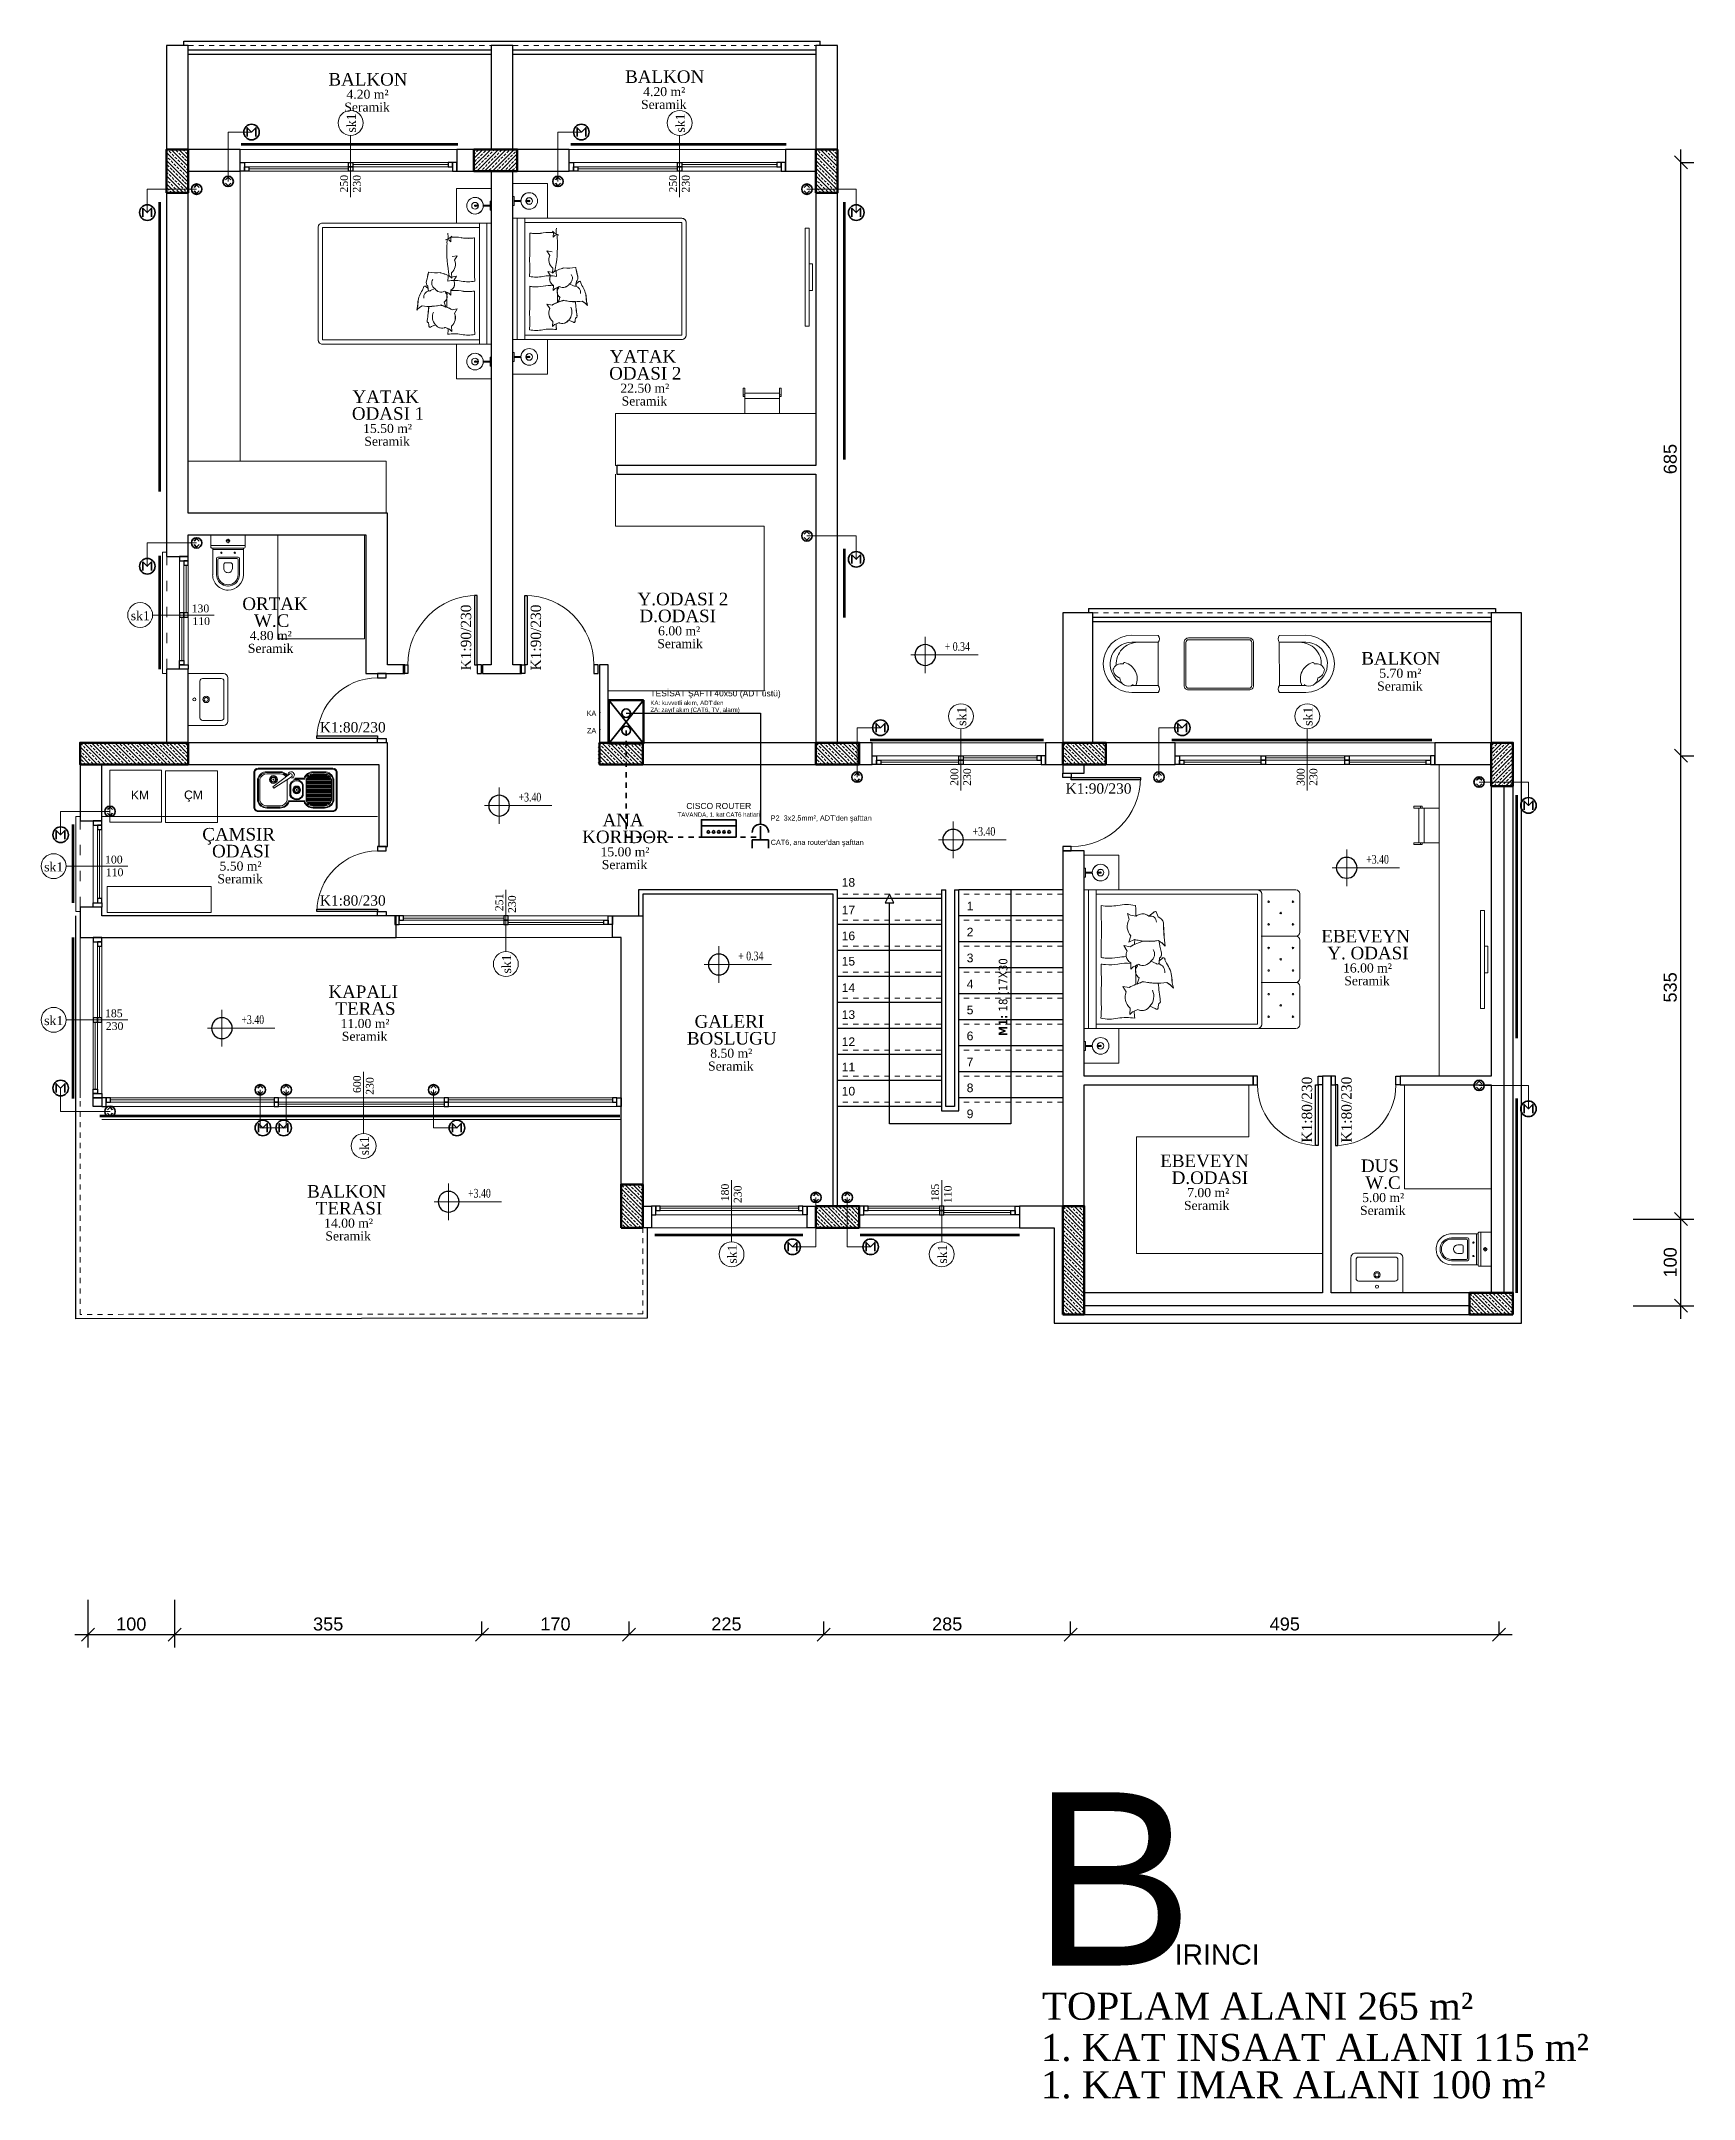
# Model space of a CAD drawing. Header units: centimetres. Extents: x 104975 to 122481, y -80380 to -76628.
# Drawn here: x 120381 to 122290, y -80221 to -77845 of the extents above; entities that cross this region are included whole.
import ezdxf
from ezdxf.enums import TextEntityAlignment as Align

# ---------------------------------------------------------------- set-up
doc = ezdxf.new("R2010")
doc.units = ezdxf.units.CM
for name, pattern in [('ACAD_ISO03W100', [30, 12, -18]), ('KAPI ACILIS', [12, 6, -6]), ('VK_DATA', [12, 6, -6])]:
    doc.linetypes.add(name, pattern=pattern)
for name, color, linetype, lineweight in [('000 DUVAR UPDATED', 30, 'Continuous', 35), ('00_DUVAR', 150, 'Continuous', 30), ('00_tefriş', 253, 'Continuous', 9), ('00_TEXT', 5, 'Continuous', 13), ('02 MERDIVEN IZDUSUM', 50, 'Continuous', 20), ('02 MERDIVEN KORKULUK', 30, 'Continuous', 25), ('02 MERDIVEN OK', 50, 'Continuous', 30), ('02 MERDIVEN PLAN', 90, 'Continuous', 25), ('04 DIS OLCU', 40, 'Continuous', 9), ('04 KA TAG', 171, 'Continuous', 18), ('04 PEN TAG', 71, 'Continuous', 18), ('04 pencere cam', 4, 'Continuous', 18), ('04 PENCERE DENIZLIK', 190, 'Continuous', 18), ('04 pencere kasa', 3, 'Continuous', 25), ('04 pencere plan', 2, 'Continuous', 18), ('7-Yazı-Ölçü(0.18)', 7, 'Continuous', 18), ('COLUMN4', 3, 'Continuous', 50), ('D_DOL', 42, 'Continuous', 15), ('OL', 30, 'Continuous', 15), ('tarama', 2, 'Continuous', 18), ('TEFRIS', 21, 'Continuous', 5), ('TEFRİŞ                  0.20', 140, 'Continuous', 20), ('VK_DATA', 140, 'Continuous', 35), ('VK_PANJUR', 40, 'Continuous', 35), ('VK_PANJUR_HATTI', 40, 'Continuous', 18), ('VK_PRIZ', 3, 'Continuous', 35), ('VK_PRIZ_HATTI', 3, 'Continuous', 25), ('VK_SAFT', 6, 'Continuous', 35), ('VK_YAZI', 7, 'Continuous', 18), ('YAZI', 7, 'Continuous', 20)]:
    doc.layers.add(name, color=color, linetype=linetype, lineweight=lineweight)
doc.layers.add('AKARSU', color=30, linetype='Continuous')
doc.layers.add('PL', color=1, linetype='Continuous')
doc.styles.add('Arial_1', font='arial.ttf', dxfattribs={"height": 15})
doc.styles.add('doga', font='arial.ttf', dxfattribs={"height": 20})
doc.styles.add('Fam Text 1-100', font='arial.ttf', dxfattribs={"height": 15})
doc.styles.get("Standard").update_dxf_attribs({"font": 'times.ttf'})
doc.styles.add('VK', font='arial.ttf')
doc.dimstyles.new('Ic Olcu 1-100', dxfattribs={"dimscale": 30.48, "dimtxt": 15, "dimasz": 0.492126, "dimexe": 0.492126, "dimexo": 0.0625, "dimgap": 0.15, "dimtad": 1, "dimdsep": 46, "dimtxsty": 'Arial_1', "dimblk1": 'OBLIQUE', "dimblk2": 'OBLIQUE', "dimsah": 1, "dimcen": 0.09, "dimdle": 0.492126, "dimazin": 3, "dimtfac": 1, "dimtix": 1, "dimtmove": 0, "dimatfit": 3, "dimfxlon": 1, "dimtvp": 1, "dimtolj": 1, "dimarcsym": 2})

msp = doc.modelspace()

# ---------------------------------------------------------------- texts
at = {"layer": '00_TEXT', "style": 'doga'}
for s, height, p in [('B', 200, (121525.882, -80066.826)), ('IRINCI', 23.4196, (121690.584, -80065.898))]:
    msp.add_text(s, height=height, dxfattribs=at).set_placement(p)
at = {"layer": '00_TEXT'}
for s, p in [('TOPLAM ALANI 265 m²', (121537.411, -80129.408)), ('1. KAT INSAAT ALANI 115 m²', (121536.078, -80177.008)), ('1. KAT IMAR ALANI 100 m²', (121536.078, -80220.064))]:
    msp.add_text(s, height=31.25, dxfattribs=at).set_placement(p)
at = {"layer": '00_TEXT', "char_height": 10, "width": 99.13725, "style": 'Fam Text 1-100'}
for s, insert, attachment_point in [('KM', (120484.894, -78720.433), 7), ('ÇM', (120546.319, -78723.275), 7), ('18', (121321.473, -78821.416), 9), ('17', (121321.473, -78853.251), 9), ('1', (121458.13, -78848.631), 9), ('16', (121321.473, -78883.138), 9), ('2', (121458.13, -78878.631), 9), ('15', (121321.473, -78912.375), 9), ('3', (121458.13, -78908.631), 9), ('14', (121321.473, -78942.912), 9), ('4', (121458.13, -78938.631), 9), ('13', (121321.473, -78974.098), 9), ('5', (121458.13, -78968.631), 9), ('6', (121458.13, -78998.631), 9), ('12', (121321.473, -79005.284), 9), ('11', (121321.473, -79034.521), 9), ('7', (121458.13, -79028.631), 9), ('10', (121321.473, -79062.458), 9), ('8', (121458.13, -79058.631), 9), ('9', (121458.13, -79088.631), 9)]:
    msp.add_mtext(s, dxfattribs=dict(at, insert=insert, attachment_point=attachment_point))
at = {"layer": '00_TEXT', "insert": (121499.165, -78903.813), "char_height": 10, "width": 99.13725, "attachment_point": 9, "rotation": 90, "style": 'Fam Text 1-100'}
msp.add_mtext('{\\fTahoma|b1|i0|c162|p34;M1:\\fTahoma|b0|i0|c162|p34; \\fTahoma|b0|i0|c0|p34;18\\fTahoma|b0|i0|c162|p34; (17X\\fTahoma|b0|i0|c0|p34;30}', dxfattribs=at)
at = {"layer": '04 KA TAG', "width": 0.990646}
for s, rotation, p in [('K1:90/230', 90, (120877.935, -78495.507)), ('K1:90/230', 90, (120958.661, -78495.507)), ('K1:80/230', 360, (120779.202, -78643.126)), ('K1:80/230', 90, (121849.328, -79040.622)), ('K1:80/230', 90, (121895.054, -79040.622))]:
    msp.add_text(s, height=11.8878, rotation=rotation, dxfattribs=at).set_placement(p, align=Align.RIGHT)
for s, p in [('K1:90/230', (121640.726, -78713.837)), ('K1:80/230', (120779.202, -78843.111))]:
    msp.add_text(s, height=11.8878, dxfattribs=at).set_placement(p, align=Align.RIGHT)
at = {"layer": '04 PEN TAG', "color": 5}
for p in [(120739.281, -77939.536), (121119.281, -77939.536), (121444.281, -78624.551), (121844.281, -78624.551), (120918.584, -78910.464), (120754.281, -79120.418), (121179.281, -79245.418), (121422.026, -79245.48)]:
    msp.add_text('sk1', height=10.5, rotation=90, dxfattribs=at).set_placement(p, align=Align.MIDDLE)
at = {"layer": '04 PEN TAG', "color": 3}
for s, p in [('250', (120735.631, -78019.826)), ('250', (121115.631, -78019.826)), ('200', (121440.631, -78704.841)), ('300', (121840.631, -78704.841)), ('251', (120914.934, -78849.517)), ('600', (120750.631, -79059.471)), ('180', (121175.631, -79184.471)), ('185', (121418.376, -79184.532))]:
    msp.add_text(s, height=9, rotation=90, dxfattribs=at).set_placement(p)
at = {"layer": '04 PEN TAG', "color": 1}
for s, p in [('230', (120750.332, -78009.68)), ('230', (121130.332, -78009.68)), ('230', (121455.332, -78694.695)), ('230', (121855.332, -78694.695)), ('230', (120929.636, -78841.404)), ('230', (120765.332, -79051.357)), ('230', (121190.332, -79176.357)), ('110', (121433.077, -79176.419))]:
    msp.add_text(s, height=9, rotation=90, dxfattribs=at).set_placement(p, align=Align.CENTER)
at = {"layer": '04 PEN TAG', "color": 5}
for p in [(120495.753, -78508.11), (120395.753, -78798.079), (120395.738, -78975.54)]:
    msp.add_text('sk1', height=10.5, dxfattribs=at).set_placement(p, align=Align.MIDDLE)
at = {"layer": '04 PEN TAG', "color": 3}
for s, p in [('130', (120555.026, -78504.46)), ('100', (120455.026, -78794.429)), ('185', (120455.011, -78971.89))]:
    msp.add_text(s, height=9, dxfattribs=at).set_placement(p)
at = {"layer": '04 PEN TAG', "color": 1}
for s, p in [('110', (120566.085, -78519.161)), ('110', (120466.085, -78809.13)), ('230', (120466.07, -78986.592))]:
    msp.add_text(s, height=9, dxfattribs=at).set_placement(p, align=Align.CENTER)
at = {"layer": '7-Yazı-Ölçü(0.18)', "width": 0.75}
for s, p in [('+ 0.34', (121425.003, -78548.904)), ('+3.40', (120932.74, -78722.818)), ('+3.40', (121457.213, -78762.319)), ('+3.40', (121911.802, -78794.611)), ('+ 0.34', (121186.457, -78906.238)), ('+3.40', (120612.571, -78979.734)), ('+3.40', (120874.405, -79180.166))]:
    msp.add_text(s, height=10, dxfattribs=at).set_placement(p)
at = {"layer": 'VK_YAZI', "color": 6, "style": 'VK'}
msp.add_text('TESİSAT ŞAFTI 40x50 (ADT üstü)', height=7, dxfattribs=at).set_placement((121085, -78598), align=Align.MIDDLE_LEFT)
at = {"layer": 'VK_YAZI', "color": 1, "style": 'VK'}
msp.add_text("KA: kuvvetli akım, ADT'den", height=5, dxfattribs=at).set_placement((121085, -78609), align=Align.MIDDLE_LEFT)
msp.add_text('KA ↑', height=6, dxfattribs=at).set_placement((121029, -78621), align=Align.MIDDLE_RIGHT)
at = {"layer": 'VK_YAZI', "color": 140, "style": 'VK'}
for s, height, p in [('ZA: zayıf akım (CAT6, TV, alarm)', 5, (121085, -78617)), ("CAT6, ana router'dan şafttan", 6, (121224, -78770))]:
    msp.add_text(s, height=height, dxfattribs=at).set_placement(p, align=Align.MIDDLE_LEFT)
msp.add_text('ZA ↑', height=6, dxfattribs=at).set_placement((121029, -78641), align=Align.MIDDLE_RIGHT)
for s, height, p in [('CISCO ROUTER', 7, (121164, -78728)), ('TAVANDA, 1. kat CAT6 hatları', 5, (121164, -78738))]:
    msp.add_text(s, height=height, dxfattribs=at).set_placement(p, align=Align.MIDDLE_CENTER)
at = {"layer": 'VK_YAZI', "color": 3, "style": 'VK'}
msp.add_text("P2  3x2,5mm², ADT'den şafttan", height=6, dxfattribs=at).set_placement((121224, -78742), align=Align.MIDDLE_LEFT)

# ---------------------------------------------------------------- blocks, each defined once
blk = doc.blocks.new('oda ismi-flat-1-flat-2-flat-1')
at = {"layer": 'YAZI'}
for tag, height, p in [('ODAISMI', 25.9, (32.8, 3.2)), ('METREKARE', 18.7, (32.6, -58.7)), ('ODAISMI', 25.9, (32.8, -31.5)), ('MALZEME', 18.7, (34.4, -85.1))]:
    blk.add_attdef(tag, text='', height=height, dxfattribs=at).set_placement(p, align=Align.CENTER)
blk = doc.blocks.new('wc')
at = {"layer": '00_tefriş', "lineweight": 5}
for p, q in [((-56532.5, -36762.4), (-56532.5, -36801.9)), ((-56517.4, -36763.4), (-56517.4, -36800.9)), ((-56517.4, -36764.3), (-56486.6, -36764.3)), ((-56515.6, -36764.3), (-56515.6, -36799.8)), ((-56506.8, -36782.1), (-56506.8, -36770.4)), ((-56486.6, -36768.8), (-56505.3, -36768.9)), ((-56505.3, -36782.1), (-56505.3, -36771.9)), ((-56486.6, -36770.3), (-56503.8, -36770.4)), ((-56528.1, -36782.1), (-56523.1, -36782.1)), ((-56525.6, -36784.6), (-56525.6, -36779.6)), ((-56517.4, -36799.8), (-56486.6, -36799.8)), ((-56506.8, -36782.1), (-56506.8, -36793.8)), ((-56505.3, -36782.1), (-56505.3, -36792.3)), ((-56486.6, -36795.3), (-56505.3, -36795.3)), ((-56486.6, -36793.8), (-56503.8, -36793.8)), ((-56500.1, -36782.1), (-56500.1, -36778.6)), ((-56500.1, -36782.1), (-56500.1, -36785.6)), ((-56498.6, -36777.1), (-56493.9, -36777.1)), ((-56498.6, -36787.1), (-56493.9, -36787.1)), ((-56488.9, -36782.1), (-56488.9, -36782.1)), ((-56468.9, -36782.1), (-56468.9, -36782.1))]:
    blk.add_line(p, q, dxfattribs=at)
for points in [[(-56532.5, -36762.4), (-56520.4, -36762.4), (-56520.4, -36801.9), (-56532.5, -36801.9)], [(-56520.4, -36762.4), (-56518.4, -36762.4)], [(-56518.4, -36801.9), (-56520.4, -36801.9)]]:
    blk.add_lwpolyline(points, dxfattribs=at)
for centre, radius in [((-56511.9, -36774.3), 0.75), ((-56525.6, -36782.1), 2), ((-56511.9, -36789.8), 0.75)]:
    blk.add_circle(centre, radius, dxfattribs=at)
for centre, radius, start, end in [((-56518.4, -36763.4), 1, 0, 90), ((-56505.3, -36770.4), 1.5, 90.0318, 180), ((-56503.8, -36771.9), 1.5, 90.0318, 180), ((-56486.6, -36782.1), 17.8, 0, 90), ((-56486.6, -36782.1), 13.2, 44.9852, 90.0601), ((-56486.6, -36782.1), 11.7, 44.9852, 90.0601), ((-56486.6, -36782.1), 11.7, 359.9386, 44.9852), ((-56486.6, -36782.1), 13.2, 359.9386, 44.9852), ((-56505.3, -36793.8), 1.5, 180, 269.9682), ((-56503.8, -36792.3), 1.5, 180, 269.9682), ((-56498.6, -36778.6), 1.5, 90, 180), ((-56498.6, -36785.6), 1.5, 180, 270), ((-56493.9, -36782.1), 5, 0, 90), ((-56493.9, -36782.1), 5, 270, 0), ((-56486.6, -36782.1), 17.8, 270, 0), ((-56486.6, -36782.1), 11.7, 269.9399, 315.0148), ((-56486.6, -36782.1), 13.2, 269.9399, 315.0148), ((-56486.6, -36782.1), 11.7, 315.0148, 0.0614), ((-56486.6, -36782.1), 13.2, 315.0148, 0.0614), ((-56518.4, -36800.9), 1, 270, 0)]:
    blk.add_arc(centre, radius, start, end, dxfattribs=at)
blk = doc.blocks.new('eviye')
at = {"layer": '00_tefriş'}
for p, q in [((164326, -36793.9), (164326, -36834.5)), ((164386, -36793.9), (164326, -36793.9)), ((164386, -36793.9), (164386, -36834.5)), ((164331.8, -36832), (164331.8, -36810.4)), ((164377.2, -36807.4), (164334.8, -36807.4)), ((164380.2, -36832), (164380.2, -36810.4)), ((164356, -36839.5), (164331, -36839.5)), ((164356, -36835), (164334.8, -36835)), ((164356, -36835), (164377.2, -36835)), ((164356, -36839.5), (164381, -36839.5))]:
    blk.add_line(p, q, dxfattribs=at)
for centre, radius in [((164356, -36800.9), 1.75), ((164356, -36814.5), 3.65), ((164356, -36814.5), 2.3)]:
    blk.add_circle(centre, radius, dxfattribs=at)
for centre, radius, start, end in [((164334.8, -36810.4), 3, 90, 180), ((164377.2, -36810.4), 3, 0, 90), ((164331, -36834.5), 5, 180, 270), ((164334.8, -36832), 3, 180, 270), ((164377.2, -36832), 3, 270, 0), ((164381, -36834.5), 5, 270, 0)]:
    blk.add_arc(centre, radius, start, end, dxfattribs=at)
blk = doc.blocks.new('fdssddsfgdgffdss')
at = {"layer": 'D_DOL'}
for p, q in [((57430.7, -22199.9), (57430.7, -22381.3)), ((57435.7, -22194.9), (57565.7, -22194.9)), ((57435.7, -22199.9), (57565.7, -22199.9)), ((57435.7, -22199.9), (57435.7, -22381.3)), ((57565.7, -22199.9), (57565.7, -22381.3)), ((57570.7, -22199.9), (57570.7, -22381.3)), ((57503.8, -22321.7), (57507.1, -22322.1)), ((57504.5, -22319.6), (57506.3, -22322)), ((57508.3, -22315.4), (57505.2, -22316.6)), ((57508.6, -22324.8), (57506.4, -22329.8)), ((57545.5, -22322.5), (57548.8, -22322.9)), ((57550.3, -22325.7), (57548.2, -22330.6)), ((57430.7, -22354.9), (57390.7, -22354.9)), ((57390.7, -22354.9), (57390.7, -22394.9)), ((57430.7, -22354.9), (57430.7, -22394.9)), ((57430.7, -22394.9), (57430.7, -22354.9)), ((57448, -22346.8), (57445.7, -22349.2)), ((57450.3, -22341.9), (57448, -22346.8)), ((57492.2, -22354.8), (57493.1, -22349)), ((57497.2, -22351.5), (57492.2, -22354.8)), ((57514, -22348.3), (57508.1, -22348.1)), ((57509.5, -22341), (57511.7, -22346)), ((57510, -22342.3), (57510.9, -22342)), ((57511.7, -22346), (57514, -22348.3)), ((57522, -22340.6), (57527.7, -22342.5)), ((57527.7, -22342.5), (57525.3, -22337)), ((57529.9, -22355.6), (57530.9, -22349.8)), ((57535, -22352.4), (57529.9, -22355.6)), ((57555.8, -22349.2), (57549.8, -22349)), ((57551.2, -22341.9), (57553.4, -22346.8)), ((57553.4, -22346.8), (57555.8, -22349.2)), ((57570.7, -22354.9), (57570.7, -22394.9)), ((57570.7, -22394.9), (57570.7, -22354.9)), ((57570.7, -22354.9), (57610.7, -22354.9)), ((57610.7, -22354.9), (57610.7, -22394.9)), ((57410.1, -22379.9), (57410.1, -22376.6)), ((57411.3, -22379.9), (57411.3, -22376.6)), ((57590.1, -22379.9), (57590.1, -22376.6)), ((57591.3, -22379.9), (57591.3, -22376.6)), ((57390.7, -22394.9), (57430.7, -22394.9)), ((57405.6, -22393.5), (57415.9, -22393.5)), ((57405.6, -22393.5), (57405.6, -22394.9)), ((57405.6, -22394.9), (57415.9, -22394.9)), ((57410.1, -22393.5), (57410.1, -22385.7)), ((57411.3, -22393.5), (57411.3, -22385.7)), ((57415.9, -22393.5), (57415.9, -22394.9)), ((57430.7, -22381.3), (57430.7, -22389.9)), ((57570.7, -22381.3), (57430.7, -22381.3)), ((57430.7, -22389.9), (57430.7, -22381.3)), ((57430.7, -22389.9), (57570.7, -22389.9)), ((57570.7, -22381.3), (57570.7, -22389.9)), ((57570.7, -22389.9), (57570.7, -22381.3)), ((57610.7, -22394.9), (57570.7, -22394.9)), ((57595.9, -22393.5), (57585.6, -22393.5)), ((57585.6, -22393.5), (57585.6, -22394.9)), ((57595.9, -22394.9), (57585.6, -22394.9)), ((57590.1, -22393.5), (57590.1, -22385.7)), ((57591.3, -22393.5), (57591.3, -22385.7)), ((57595.9, -22393.5), (57595.9, -22394.9))]:
    blk.add_line(p, q, dxfattribs=at)
for points in [[(57565.7, -22381.3), (57570.7, -22381.3), (57570.7, -22354.9), (57570.7, -22199.9, 0.414214), (57565.7, -22194.9), (57435.7, -22194.9, 0.414214), (57430.7, -22199.9), (57430.7, -22381.3), (57435.7, -22381.3), (57435.7, -22199.9), (57565.7, -22199.9)], [(57493.1, -22349), (57492.2, -22354.8), (57497.2, -22351.5, 0.17513), (57502.4, -22352.4, 0.243964), (57508.1, -22348.1), (57508.6, -22348.1), (57514, -22348.3), (57511.7, -22346), (57510.8, -22344), (57510, -22342.3), (57509.5, -22341, 0.392918), (57506.4, -22329.8), (57508.6, -22324.8, 0.901035), (57507.1, -22322.1), (57503.8, -22321.7, 0.287202), (57497.5, -22320.1, -0.022841), (57487.8, -22322.2, 0.006283), (57487.5, -22322.7, -0.061637), (57488, -22336, 0.064503)], [(57506.4, -22329.8, -0.392918), (57509.5, -22341), (57510, -22342.3), (57510.9, -22342, 0.137143), (57514.6, -22343.7, -0.004907), (57517.6, -22343.6, 0.181605), (57522, -22340.6), (57527.5, -22342.4, -0.009582), (57526.8, -22340.4), (57525.3, -22337, 0.102673), (57526.3, -22315, -0.086663), (57531.3, -22308.8, -0.074176), (57521.8, -22310.3, 0.12918), (57508.3, -22315.4), (57505.2, -22316.6, 0.901035), (57504.5, -22319.6), (57506.3, -22322), (57507.1, -22322.1, -0.901035), (57508.6, -22324.8)], [(57526.8, -22340.4), (57527.7, -22342.5), (57527.5, -22342.4, 0.005935), (57527.9, -22343.6, 0.03169), (57530.9, -22349.8), (57529.9, -22355.6), (57535, -22352.4, 0.326756), (57549.8, -22349), (57555.8, -22349.2), (57553.4, -22346.8), (57552.7, -22345.1), (57551.2, -22341.9, 0.038076), (57551.7, -22340.7, 0.349611), (57548.2, -22330.6), (57550.3, -22325.7, 0.901035), (57548.8, -22322.9), (57545.5, -22322.5, 0.678372), (57543.2, -22321, -0.010137), (57526.9, -22322.8, -0.061385), (57525.5, -22336, 0.021337)], [(57430.7, -22394.9), (57415.9, -22394.9), (57415.9, -22393.5), (57411.3, -22393.5), (57411.3, -22385.7, 0.396737), (57420.3, -22376.1, 1), (57401.1, -22376.1, 0.396737), (57410.1, -22385.7), (57410.1, -22393.5), (57405.6, -22393.5), (57405.6, -22394.9), (57390.7, -22394.9), (57390.7, -22354.9), (57430.7, -22354.9)], [(57509.8, -22371.5, -0.023883), (57509.2, -22375.6, -0.002137), (57514.8, -22375.5, -0.01041), (57542.1, -22375.7, -0.040169), (57559.4, -22375.9, 0.090908), (57559.4, -22360.3, -0.089245), (57559.2, -22344.6, -0.019198), (57552.7, -22345.1), (57553.4, -22346.8), (57555.8, -22349.2), (57549.8, -22349, -0.326756), (57535, -22352.4), (57529.9, -22355.6), (57530.9, -22349.8, -0.03169), (57527.9, -22343.6, 0.016501), (57517.6, -22343.6, -0.102864), (57514.6, -22343.7, 0.005985), (57510.8, -22344), (57511.7, -22346), (57514, -22348.3), (57508.6, -22348.1, 0.067694), (57509.1, -22360.1, -0.066607)], [(57509.8, -22371.5, -0.023883), (57509.2, -22375.6, -0.002137), (57514.8, -22375.5, -0.01041), (57542.1, -22375.7, -0.040169), (57559.4, -22375.9, 0.090908), (57559.4, -22360.3, -0.089245), (57559.2, -22344.6, -0.019198), (57552.7, -22345.1), (57553.4, -22346.8), (57555.8, -22349.2), (57549.8, -22349, -0.326756), (57535, -22352.4), (57529.9, -22355.6), (57530.9, -22349.8, -0.03169), (57527.9, -22343.6, 0.016501), (57517.6, -22343.6, -0.102864), (57514.6, -22343.7, 0.005985), (57510.8, -22344), (57511.7, -22346), (57514, -22348.3), (57508.6, -22348.1, 0.067694), (57509.1, -22360.1, -0.066607)], [(57510.8, -22344, -0.005985), (57514.6, -22343.7, -0.137143), (57510.9, -22342), (57510, -22342.3)], [(57517.6, -22343.6, -0.016501), (57527.9, -22343.6, -0.005935), (57527.5, -22342.4), (57522, -22340.6, -0.181605)], [(57570.7, -22394.9), (57585.6, -22394.9), (57585.6, -22393.5), (57590.1, -22393.5), (57590.1, -22385.7, -0.396737), (57581.1, -22376.1, -1), (57600.3, -22376.1, -0.396737), (57591.3, -22385.7), (57591.3, -22393.5), (57595.9, -22393.5), (57595.9, -22394.9), (57610.7, -22394.9), (57610.7, -22354.9), (57570.7, -22354.9)], [(57420.3, -22376.1, -0.396737), (57411.3, -22385.7, -0.431909), (57401.1, -22376.1, -1)], [(57414.6, -22376.1, -0.37077), (57411.3, -22379.9), (57411.3, -22376.6, 0.182676), (57411.5, -22376.1, 1), (57410, -22376.1, 0.182676), (57410.1, -22376.6), (57410.1, -22379.9, -0.37077), (57406.9, -22376.1, -1)], [(57406.9, -22376.1, 1), (57414.6, -22376.1, 1)], [(57410, -22376.1, 1), (57411.5, -22376.1, 1)], [(57581.1, -22376.1, 0.396737), (57590.1, -22385.7, 0.431909), (57600.3, -22376.1, 1)], [(57586.9, -22376.1, 0.37077), (57590.1, -22379.9), (57590.1, -22376.6, -0.182676), (57590, -22376.1, -1), (57591.5, -22376.1, -0.182676), (57591.3, -22376.6), (57591.3, -22379.9, 0.37077), (57594.6, -22376.1, 1)], [(57594.6, -22376.1, -1), (57586.9, -22376.1, -1)], [(57591.5, -22376.1, -1), (57590, -22376.1, -1)]]:
    blk.add_lwpolyline(points, format="xyb", close=True, dxfattribs=at)
for points in [[(57491.8, -22346.4, 0.05741), (57456.1, -22343.6, -0.102864), (57453, -22343.7, 0.005985), (57449.3, -22344), (57450.2, -22346), (57452.5, -22348.3), (57447.1, -22348.1, 0.067694), (57447.6, -22360.1, -0.066607), (57448.2, -22371.5, -0.023883), (57447.7, -22375.6, -0.002137), (57453.3, -22375.5, -0.01041), (57480.6, -22375.7, -0.040169), (57497.8, -22375.9, 0.090908), (57497.8, -22360.3, -0.089245), (57497.7, -22344.6, -0.019198), (57491.2, -22345.1), (57491.9, -22346.8), (57494.2, -22349.2), (57488.3, -22349, -0.326756), (57473.5, -22352.4), (57468.4, -22355.6), (57469.4, -22349.8)], [(57491.8, -22346.4, 0.05741), (57456.1, -22343.6, -0.102864), (57453, -22343.7, 0.005985), (57449.3, -22344), (57450.2, -22346), (57452.5, -22348.3), (57447.1, -22348.1, 0.067694), (57447.6, -22360.1, -0.066607), (57448.2, -22371.5, -0.023883), (57447.7, -22375.6, -0.002137), (57453.3, -22375.5, -0.01041), (57480.6, -22375.7, -0.040169), (57497.8, -22375.9, 0.090908), (57497.8, -22360.3, -0.089245), (57497.7, -22344.6, -0.019198), (57491.2, -22345.1), (57491.9, -22346.8), (57494.2, -22349.2), (57488.3, -22349, -0.326756), (57473.5, -22352.4), (57468.4, -22355.6)]]:
    blk.add_lwpolyline(points, format="xyb", dxfattribs=at)
for points in [[(57430.7, -22389.9), (57570.7, -22389.9), (57570.7, -22381.3), (57430.7, -22381.3)], [(57430.7, -22394.9), (57570.7, -22394.9), (57570.7, -22389.9), (57430.7, -22389.9)]]:
    blk.add_lwpolyline(points, close=True, dxfattribs=at)
at = {"layer": 'D_DOL', "linetype": 'Continuous', "ltscale": 0.7}
blk.add_lwpolyline([(57570.7, -22394.9), (57430.7, -22394.9), (57430.7, -22389.9), (57570.7, -22389.9)], close=True, dxfattribs=at)
at = {"layer": 'D_DOL'}
for centre, radius in [((57410.7, -22376.1), 9.6), ((57410.7, -22376.1), 3.84), ((57410.7, -22376.1), 0.768), ((57590.7, -22376.1), 9.6), ((57590.7, -22376.1), 3.84), ((57590.7, -22376.1), 0.768)]:
    blk.add_circle(centre, radius, dxfattribs=at)
for centre, radius, start, end in [((57435.7, -22199.9), 5, 90, 180), ((57565.7, -22199.9), 5, 0, 90), ((57470.1, -22215.3), 108.4, 279.3886, 284.6224), ((57500, -22333.7), 7.53, 31.5495, 124.3433), ((57499.4, -22325.9), 6.09, 44.4301, 108.5269), ((57505, -22318.2), 1.58, 82.5727, 250.6526), ((57501.9, -22337), 8.57, 332.1866, 57.9895), ((57507.7, -22323.5), 1.58, 304.0071, 112.0869), ((57524.7, -22338.4), 28.3, 95.9749, 125.4178), ((57516.3, -22324.3), 7.46, 81.8936, 166.6902), ((57521.7, -22277.5), 32.7, 270.1013, 287.0702), ((57472.8, -22323.7), 54.2, 345.7162, 9.1649), ((57546.6, -22326.4), 23.3, 130.9609, 150.7731), ((57490.2, -21920.2), 404.2, 275.211, 277.5342), ((57539.2, -22339.9), 13, 46.2061, 116.1373), ((57544.1, -22322.2), 1.47, 348.174, 124.7815), ((57543.6, -22337.9), 8.57, 332.1866, 57.9895), ((57549.4, -22324.4), 1.58, 304.0071, 112.0869), ((57451.6, -22259.5), 85.7, 263.7463, 268.1455), ((57540.6, -22322.7), 54.2, 194.1808, 208.9434), ((57501.1, -22344.8), 7.74, 240.1565, 334.7315), ((57552.8, -22352.1), 44.4, 174.8952, 190.3858), ((57523.2, -22499.8), 156.3, 88.248, 94.5257), ((57515.8, -22336.3), 7.54, 229.6098, 325.5098), ((57578.3, -22323.6), 54.2, 193.2377, 208.9434), ((57535.9, -22829.9), 489.7, 91.0714, 91.0725), ((57540.1, -22340.5), 12.9, 246.7385, 319.119), ((57549.9, -22259.5), 85.7, 271.8545, 276.2537), ((57405.3, -22368.1), 43.1, 355.4593, 10.7019), ((57466.8, -22368.1), 43.1, 355.4593, 10.7019)]:
    blk.add_arc(centre, radius, start, end, dxfattribs=at)
blk = doc.blocks.new('evye2li')
at = {"layer": 'TEFRİŞ                  0.20'}
for p, q in [((9.5, 26.9), (8.5, 26.9)), ((9.6, 27.7), (8.6, 28)), ((9.6, 26.2), (8.6, 25.8)), ((9.9, 28.4), (9.1, 29)), ((9.9, 25.5), (9.1, 24.9)), ((10.5, 29), (9.9, 29.8)), ((10.5, 24.9), (9.9, 24.1)), ((11.2, 29.3), (10.9, 30.3)), ((11.2, 24.6), (10.9, 23.6)), ((12, 29.4), (12, 30.4)), ((12, 24.4), (12, 23.4)), ((12.7, 29.3), (13, 30.3)), ((12.7, 24.6), (13, 23.6)), ((13.4, 29), (14, 29.8)), ((13.4, 24.9), (14, 24.1)), ((14, 28.4), (14.8, 29)), ((14, 25.5), (14.8, 24.9)), ((14.3, 27.7), (15.3, 28)), ((14.3, 26.2), (15.3, 25.8)), ((14.5, 26.9), (15.5, 26.9)), ((-2.5, 0), (-3.5, 0)), ((-2.4, 0.8), (-3.3, 1.1)), ((-2, 1.5), (-2.8, 2.1)), ((-1.5, 2), (-2.1, 2.8)), ((-0.8, 2.4), (-1.1, 3.3)), ((0, 2.5), (0, 3.5)), ((0.8, 2.4), (1.1, 3.3)), ((1.5, 2), (2.1, 2.8)), ((2, 1.5), (2.8, 2.1)), ((2.4, 0.8), (3.3, 1.1)), ((2.5, 0), (3.5, 0)), ((-2.4, -0.8), (-3.3, -1.1)), ((-2, -1.5), (-2.8, -2.1)), ((-1.5, -2), (-2.1, -2.8)), ((-0.8, -2.4), (-1.1, -3.3)), ((0, -2.5), (0, -3.5)), ((0.8, -2.4), (1.1, -3.3)), ((1.5, -2), (2.1, -2.8)), ((2, -1.5), (2.8, -2.1)), ((2.4, -0.8), (3.3, -1.1))]:
    blk.add_line(p, q, dxfattribs=at)
for points in [[(32, 73.6), (-8, 73.6, 0.414214), (-13, 68.6), (-13, -17.7, 0.414214), (-8, -22.7), (32, -22.7, 0.414214), (37, -17.7), (37, 68.6, 0.414214)], [(32, 73.6), (-8, 73.6, 0.414214), (-13, 68.6), (-13, -17.7, 0.414214), (-8, -22.7), (32, -22.7, 0.414214), (37, -17.7), (37, 68.6, 0.414214)], [(32, 72.6), (-8, 72.6, 0.414214), (-12, 68.6), (-12, -17.7, 0.414214), (-8, -21.7), (32, -21.7, 0.414214), (36, -17.7), (36, 68.6, 0.414214)], [(0, 67.1, 0.346306), (-6.5, 58.8), (-6.5, 45.8, 0.336001), (-0.3, 37.6), (24.3, 37.6, 0.336001), (30.5, 45.8), (30.5, 58.8, 0.346306), (23.9, 67.1)], [(-4.5, 62.6, 0.131326), (-5.5, 58.8), (-5.5, 45.8, 0.131326), (-4.5, 42)], [(-3.5, 40.7, 0.044958), (-2.5, 39.8), (-2.5, 64.8, 0.044958), (-3.5, 63.9)], [(-1, 38.9, 0.02988), (-0.2, 38.6), (0, 38.6), (0, 66, 0.035411), (-1, 65.7)], [(25, 38.9), (25, 65.7, 0.035411), (24, 66), (24, 38.6), (24.1, 38.6, 0.02988)], [(26.5, 64.8), (26.5, 39.8, 0.044958), (27.5, 40.7), (27.5, 63.9, 0.044958)], [(28.5, 42, 0.131326), (29.5, 45.8), (29.5, 58.8, 0.131326), (28.5, 62.6)], [(18.3, 18.9), (5.6, 18.9, -0.657653), (5.6, 34.5), (18.3, 34.5, -0.657653)], [(18.2, 19.9), (5.7, 19.9, -0.625367), (5.7, 33.5), (18.2, 33.5, -0.625367)]]:
    blk.add_lwpolyline(points, format="xyb", close=True, dxfattribs=at)
for points in [[(-4.8, 16.4, 0.232928), (-9, 7.7), (-9, -7.7, 0.345302), (-0.7, -18.3), (24.6, -18.3, 0.345302), (33, -7.7), (33, 7.7, 0.322254), (25.5, 18.1), (25.5, 35.3, 0.322254), (33, 45.8), (33, 58.9, 0.345302), (24.6, 69.6), (-0.7, 69.6, 0.345302), (-9, 58.9), (-9, 45.8, 0.322254), (-1.5, 35.3), (-1.5, 24.7)], [(-4.1, 15.6, 0.232992), (-8, 7.7), (-8, -7.7, 0.341999), (-0.5, -17.3), (24.5, -17.3, 0.341999), (32, -7.7), (32, 7.7, 0.341999), (24.5, 17.3), (24.5, 36.1, 0.341999), (32, 45.8), (32, 58.9, 0.341999), (24.5, 68.6), (-0.5, 68.6, 0.341999), (-8, 58.9), (-8, 45.8, 0.341999), (-0.5, 36.1), (-0.5, 23.1)], [(-3.1, 20.8), (10, 0.5), (8.4, -0.7), (-6.3, 18.4, -1.095033), (-3.1, 20.8)], [(-3.2, 14.4, 0.233117), (-6.5, 7.7), (-6.5, -7.7, 0.336001), (-0.3, -15.8), (24.3, -15.8, 0.336001), (30.5, -7.7), (30.5, 7.7, 0.346306), (23.9, 15.9), (0.6, 15.9)]]:
    blk.add_lwpolyline(points, format="xyb", dxfattribs=at)
for points in [[(1.5, 38.6), (2.5, 38.6), (2.5, 66.1), (1.5, 66.1)], [(4, 38.6), (5, 38.6), (5, 66.1), (4, 66.1)], [(6.5, 38.6), (7.5, 38.6), (7.5, 66.1), (6.5, 66.1)], [(9, 38.6), (10, 38.6), (10, 66.1), (9, 66.1)], [(11.5, 38.6), (12.5, 38.6), (12.5, 66.1), (11.5, 66.1)], [(14, 38.6), (15, 38.6), (15, 66.1), (14, 66.1)], [(16.5, 38.6), (17.5, 38.6), (17.5, 66.1), (16.5, 66.1)], [(19, 38.6), (20, 38.6), (20, 66.1), (19, 66.1)], [(21.5, 38.6), (22.5, 38.6), (22.5, 66.1), (21.5, 66.1)]]:
    blk.add_lwpolyline(points, close=True, dxfattribs=at)
for centre, radius in [((12, 26.9), 4.5), ((12, 26.9), 3.5), ((12, 26.9), 2.5), ((12, 26.9), 0.548), ((0, 0), 4.5), ((0, 0), 3.5), ((0, 0), 2.5), ((0, 0), 0.548)]:
    blk.add_circle(centre, radius, dxfattribs=at)
blk.add_arc((-5.3, 20.4), 3.77, 5.4767, 274.9701, dxfattribs=at)
blk = doc.blocks.new('yatak buyuk-flat-1-flat-1')
at = {"layer": 'D_DOL'}
for p, q in [((0, 250), (40, 250)), ((0, 210), (0, 250)), ((40, 250), (40, 210)), ((0, 235.2), (0, 224.8)), ((1.4, 235.2), (0, 235.2)), ((1.4, 224.8), (0, 224.8)), ((1.4, 235.2), (1.4, 224.8)), ((1.4, 230.6), (9.2, 230.6)), ((1.4, 229.4), (9.2, 229.4)), ((15, 230.6), (18.3, 230.6)), ((15, 229.4), (18.3, 229.4)), ((40, 210), (0, 210)), ((13.7, 210), (5, 210)), ((5, 210), (5, 50)), ((200, 210), (13.7, 210)), ((13.7, 50), (13.7, 210)), ((200, 205), (13.7, 205)), ((200, 205), (200, 55)), ((205, 205), (205, 55)), ((79.8, 183.8), (74.6, 179.6)), ((85.2, 179), (83.7, 182.9)), ((82.9, 125.2), (76.8, 127.9)), ((86.9, 131.2), (86.4, 127.1)), ((89.4, 130.4), (86.5, 128.1)), ((94.8, 125.6), (93.2, 129.5)), ((81.9, 73.1), (75.7, 75.8)), ((85.9, 79.1), (85.4, 74.9)), ((0, 50), (40, 50)), ((0, 10), (0, 50)), ((5, 50), (13.7, 50)), ((200, 55), (13.7, 55)), ((200, 50), (13.7, 50)), ((40, 50), (40, 10)), ((0, 24.8), (0, 35.2)), ((1.4, 35.2), (0, 35.2)), ((1.4, 24.8), (0, 24.8)), ((1.4, 24.8), (1.4, 35.2)), ((1.4, 30.6), (9.2, 30.6)), ((1.4, 29.4), (9.2, 29.4)), ((15, 30.6), (18.3, 30.6)), ((15, 29.4), (18.3, 29.4)), ((40, 10), (0, 10))]:
    blk.add_line(p, q, dxfattribs=at)
for points in [[(0, 250), (0, 235.2), (1.4, 235.2), (1.4, 230.6), (9.2, 230.6, -0.396737), (18.8, 239.6, -1), (18.8, 220.4, -0.396737), (9.2, 229.4), (1.4, 229.4), (1.4, 224.8), (0, 224.8), (0, 210), (5, 210), (13.7, 210), (40, 210), (40, 250)], [(9.2, 230.6, 0.431909), (18.8, 220.4, 1), (18.8, 239.6, 0.396737)], [(18.8, 233.8, 0.37077), (15, 230.6), (18.3, 230.6, -0.182676), (18.8, 230.8, -1), (18.8, 229.2, -0.182676), (18.3, 229.4), (15, 229.4, 0.37077), (18.8, 226.2, 1)], [(18.8, 233.8, -1), (18.8, 226.2, -1)], [(18.8, 230.8, -1), (18.8, 229.2, -1)], [(13.7, 55), (13.7, 50), (40, 50), (200, 50, 0.414214), (205, 55), (205, 205, 0.414214), (200, 210), (13.7, 210), (13.7, 205), (200, 205), (200, 55)], [(19.4, 192.1, -0.010905), (19.4, 136.3, -0.000529), (19.3, 132, 0.028942), (25.5, 131.2, 0.060996), (38.6, 132, -0.044718), (48.4, 133, -0.17513), (49.6, 139.4), (45.5, 145.8), (52.8, 144.5, -0.02118), (57.9, 147.1, -0.013086), (58.5, 152.7, -0.001568), (58.1, 152.8), (51.3, 149.8), (53.7, 156.9, -0.328168), (51.8, 175.8), (49.7, 182.9), (53.3, 180.9), (59.6, 179.8, 0.006955), (59.3, 191.5, 0.352243), (58.6, 192.2, 0.089675), (38.9, 192.2, -0.091158)], [(63.3, 181.8, 0.091522), (60, 179.7), (59.6, 179.8), (53.3, 180.9), (49.7, 182.9), (51.8, 175.8, 0.328168), (53.7, 156.9), (51.3, 149.8), (58.1, 152.8, 0.020378), (63.5, 151.6, 0.082123), (85.6, 151.6, -0.086663), (93.4, 145.2, -0.03318), (91.6, 172.2, 0.249516), (85.2, 179), (83.7, 182.9, 0.901035), (79.8, 183.8), (74.6, 179.6, 0.290934)], [(52.8, 144.5), (45.5, 145.8), (49.6, 139.4, 0.17513), (48.4, 133, 0.243964), (53.8, 125.9), (53.8, 125.2), (53.6, 118.4), (56.5, 121.3), (59, 122.4), (61.1, 123.4), (62.7, 124.1, 0.392918), (76.8, 127.9), (82.9, 125.2, 0.901035), (86.4, 127.1), (86.9, 131.2, 0.287202), (88.8, 139.1, -0.022841), (86.2, 151.2, 0.006283), (85.6, 151.6, -0.061637), (69, 150.9, 0.064503)], [(24.6, 123.8, -0.023883), (19.5, 124.4, -0.002137), (19.6, 117.4, -0.01041), (19.4, 83.3, -0.040169), (19.1, 61.8, 0.090908), (38.6, 61.8, -0.089245), (58.2, 61.9, -0.019198), (57.6, 70.1), (55.5, 69.2), (52.5, 66.3), (52.8, 73.7, -0.326756), (48.5, 92.3), (44.4, 98.6), (51.7, 97.4, -0.03169), (59.5, 101.1, 0.016501), (59.5, 114, -0.102864), (59.3, 117.8, 0.005985), (59, 122.4), (56.5, 121.3), (53.6, 118.4), (53.8, 125.2, 0.067694), (38.9, 124.5, -0.066607)], [(76.8, 127.9, -0.392918), (62.7, 124.1), (61.1, 123.4), (61.4, 122.4, 0.137143), (59.3, 117.8, -0.004907), (59.5, 114, 0.181605), (63.3, 108.5), (61, 101.6, -0.009582), (63.5, 102.5), (67.7, 104.4, 0.102673), (95.2, 103.1, -0.086663), (102.9, 96.8, -0.074176), (101.1, 108.8, 0.12918), (94.8, 125.6), (93.2, 129.5, 0.901035), (89.4, 130.4), (86.5, 128.1), (86.4, 127.1, -0.901035), (82.9, 125.2)], [(63.5, 102.5), (60.9, 101.4), (61, 101.6, 0.005935), (59.5, 101.1, 0.03169), (51.7, 97.4), (44.4, 98.6), (48.5, 92.3, 0.326756), (52.8, 73.7), (52.5, 66.3), (55.5, 69.2), (57.6, 70.1), (61.7, 72, 0.038076), (63.2, 71.3, 0.349611), (75.7, 75.8), (81.9, 73.1, 0.901035), (85.4, 74.9), (85.9, 79.1, 0.678372), (87.8, 81.9, -0.010137), (85.5, 102.3, -0.061385), (69, 104.1, 0.021337)], [(0, 50), (0, 35.2), (1.4, 35.2), (1.4, 30.6), (9.2, 30.6, -0.396737), (18.8, 39.6, -1), (18.8, 20.4, -0.396737), (9.2, 29.4), (1.4, 29.4), (1.4, 24.8), (0, 24.8), (0, 10), (40, 10), (40, 50)], [(18.8, 39.6, 0.396737), (9.2, 30.6, 0.431909), (18.8, 20.4, 1)], [(18.8, 33.8, 0.37077), (15, 30.6), (18.3, 30.6, -0.182676), (18.8, 30.8, -1), (18.8, 29.2, -0.182676), (18.3, 29.4), (15, 29.4, 0.37077), (18.8, 26.2, 1)], [(18.8, 26.2, -1), (18.8, 33.8, -1)], [(18.8, 29.2, -1), (18.8, 30.8, -1)]]:
    blk.add_lwpolyline(points, format="xyb", close=True, dxfattribs=at)
at = {"layer": 'D_DOL', "linetype": 'Continuous', "ltscale": 0.7}
blk.add_lwpolyline([(0, 50), (0, 210), (5, 210), (5, 50)], close=True, dxfattribs=at)
at = {"layer": 'D_DOL'}
for points in [[(0, 210), (0, 50), (5, 50), (5, 210)], [(5, 210), (5, 50), (13.7, 50), (13.7, 210)]]:
    blk.add_lwpolyline(points, close=True, dxfattribs=at)
for centre, radius in [((18.8, 230), 9.6), ((18.8, 230), 3.84), ((18.8, 230), 0.768), ((18.8, 30), 9.6), ((18.8, 30), 3.84), ((18.8, 30), 0.768)]:
    blk.add_circle(centre, radius, dxfattribs=at)
for centre, radius, start, end in [((200, 205), 5, 0, 90), ((76.6, 173.2), 6.68, 355.8658, 107.3957), ((81.7, 183.1), 1.98, 352.5727, 160.6526), ((82, 169.6), 9.89, 15.0295, 71.07), ((295.2, 172.3), 203.7, 180.0282, 187.6298), ((74.8, 218.4), 67.7, 255.7162, 279.1649), ((71.4, 126.2), 29.1, 40.9609, 60.7731), ((219.9, 173.3), 135.5, 189.3886, 194.6224), ((67.7, 133.6), 10.7, 242.1866, 327.9895), ((71.8, 136), 9.42, 301.5495, 34.3433), ((84.6, 126.3), 1.98, 214.0071, 22.0869), ((83.6, 115.7), 9.33, 351.8936, 76.6902), ((81.6, 136.7), 7.61, 314.4301, 18.5269), ((91.3, 129.7), 1.98, 352.5727, 160.6526), ((66, 105.1), 35.3, 5.9749, 35.4178), ((84.4, 170), 67.7, 255.7162, 279.1649), ((588.7, 148.2), 505.3, 185.211, 187.5342), ((81, 77.8), 29.1, 40.9609, 60.7731), ((142.1, 108.8), 40.9, 180.1013, 197.0702), ((66.7, 81.5), 10.7, 242.1866, 327.9895), ((64.1, 87), 16.2, 316.2061, 26.1373), ((83.5, 74.2), 1.98, 214.0071, 22.0869), ((86.2, 80.9), 1.84, 258.174, 34.7815), ((200, 55), 5, 270, 0)]:
    blk.add_arc(centre, radius, start, end, dxfattribs=at)
blk = doc.blocks.new('A$C1352')
at = {"color": 0}
for points in [[(0.003, 0.053), (0.003, 0.553, -0.414214), (0.053, 0.603), (0.753, 0.603, -0.414214), (0.803, 0.553), (0.803, 0.053, -0.414214), (0.753, 0.003), (0.053, 0.003, -0.414214)], [(0.023, 0.053), (0.023, 0.553, -0.414214), (0.053, 0.583), (0.753, 0.583, -0.414214), (0.783, 0.553), (0.783, 0.053, -0.414214), (0.753, 0.023), (0.053, 0.023, -0.414214)]]:
    blk.add_lwpolyline(points, format="xyb", close=True, dxfattribs=at)
blk = doc.blocks.new('GVSEDSFDV')
at = {"layer": '00_tefriş'}
for p, q in [((77879.4, -79205.2), (77909.9, -79205.3)), ((78080.5, -79205.2), (78050, -79205.3))]:
    blk.add_line(p, q, dxfattribs=at)
for points in [[(77909.9, -79205.3, -0.369229), (77909.9, -79213.3), (77879.4, -79213.2, -1), (77879.5, -79147.2), (77910, -79147.3, -0.369229), (77910, -79155.3)], [(78050, -79205.3, 0.369229), (78050, -79213.3), (78080.5, -79213.2, 1), (78080.4, -79147.2), (78049.9, -79147.3, 0.369229), (78049.9, -79155.3)]]:
    blk.add_lwpolyline(points, format="xyb", close=True, dxfattribs=at)
for points in [[(77867.9, -79202.4, -0.785087), (77879.5, -79155.2), (77910, -79155.3)], [(78092, -79202.4, 0.785087), (78080.4, -79155.2), (78049.9, -79155.3)]]:
    blk.add_lwpolyline(points, format="xyb", dxfattribs=at)
for centre, radius, start, end in [((77886.5, -79180.3), 25, 89.9461, 183.658), ((78073.4, -79180.3), 25, 356.342, 90.0539), ((77867.4, -79190.3), 10.3, 76.6403, 159.4695), ((77870.9, -79179.8), 1.2, 60.6238, 203.7423), ((77866.3, -79197.4), 19.4, 337.0143, 74.2857), ((78093.6, -79197.4), 19.4, 105.7143, 202.9857), ((78089, -79179.8), 1.2, 336.2577, 119.3762), ((78092.5, -79190.3), 10.3, 20.5305, 103.3597), ((77869.1, -79185.7), 11.3, 184.9999, 251.3534), ((77875.5, -79195.9), 10, 182.9922, 304.1401), ((77879.4, -79180.2), 25, 268.8536, 269.9461), ((78084.4, -79195.9), 10, 235.8599, 357.0078), ((78080.5, -79180.2), 25, 270.0539, 271.1464), ((78090.8, -79185.7), 11.3, 288.6466, 355.0001)]:
    blk.add_arc(centre, radius, start, end, dxfattribs=at)
at = {"layer": '00_tefriş', "xscale": 100, "yscale": 100, "zscale": 100}
blk.add_blockref('A$C1352', (77939.7, -79210.6), dxfattribs=at)
blk = doc.blocks.new('_Oblique')
at = {"color": 0, "linetype": 'ByBlock', "lineweight": -2}
blk.add_line((-0.5, -0.5), (0.5, 0.5), dxfattribs=at)
blk = doc.blocks.new('*D48')
at = {"layer": '04 DIS OLCU', "color": 0, "lineweight": -2}
for p, q in [((122220.4, -79205), (122290.3, -79205)), ((122275.3, -79320), (122275.3, -79190)), ((122220.4, -79305), (122290.3, -79305))]:
    blk.add_line(p, q, dxfattribs=at)
at = {"layer": 'Defpoints', "color": 0}
for p in [(122218.5, -79205), (122275.3, -79205), (122218.5, -79305)]:
    blk.add_point(p, dxfattribs=at)
at = {"layer": '04 DIS OLCU', "color": 0, "lineweight": -2, "xscale": 14.9999992057106, "yscale": 14.9999992057106, "zscale": 14.9999992057106}
for p, rotation in [((122275.3, -79205), 90), ((122275.3, -79305), 270)]:
    blk.add_blockref('_Oblique', p, dxfattribs=dict(at, rotation=rotation))
at = {"layer": '04 DIS OLCU', "color": 0, "insert": (122263.1, -79255), "char_height": 15, "attachment_point": 5, "rotation": 90, "style": 'Arial_1'}
blk.add_mtext('\\A1;100', dxfattribs=at)
blk = doc.blocks.new('*D49')
at = {"layer": '04 DIS OLCU', "color": 0, "lineweight": -2}
for p, q in [((122275.3, -79220), (122275.3, -78655)), ((122275.3, -78670), (122290.3, -78670)), ((122220.4, -79205), (122290.3, -79205))]:
    blk.add_line(p, q, dxfattribs=at)
at = {"layer": 'Defpoints', "color": 0}
for p in [(122275.3, -78670), (122275.3, -78670), (122218.5, -79205)]:
    blk.add_point(p, dxfattribs=at)
at = {"layer": '04 DIS OLCU', "color": 0, "lineweight": -2, "xscale": 14.9999992057106, "yscale": 14.9999992057106, "zscale": 14.9999992057106}
for p, rotation in [((122275.3, -78670), 90), ((122275.3, -79205), 270)]:
    blk.add_blockref('_Oblique', p, dxfattribs=dict(at, rotation=rotation))
at = {"layer": '04 DIS OLCU', "color": 0, "insert": (122263.1, -78937.5), "char_height": 15, "attachment_point": 5, "rotation": 90, "style": 'Arial_1'}
blk.add_mtext('\\A1;535', dxfattribs=at)
blk = doc.blocks.new('*D50')
at = {"layer": '04 DIS OLCU', "color": 0, "lineweight": -2}
for p, q in [((122275.3, -78685), (122275.3, -77970)), ((122275.3, -77985), (122290.3, -77985)), ((122275.3, -78670), (122290.3, -78670))]:
    blk.add_line(p, q, dxfattribs=at)
at = {"layer": 'Defpoints', "color": 0}
for p in [(122275.3, -77985), (122275.3, -77985), (122275.3, -78670)]:
    blk.add_point(p, dxfattribs=at)
at = {"layer": '04 DIS OLCU', "color": 0, "lineweight": -2, "xscale": 14.9999992057106, "yscale": 14.9999992057106, "zscale": 14.9999992057106}
for p, rotation in [((122275.3, -77985), 90), ((122275.3, -78670), 270)]:
    blk.add_blockref('_Oblique', p, dxfattribs=dict(at, rotation=rotation))
at = {"layer": '04 DIS OLCU', "color": 0, "insert": (122263.1, -78327.5), "char_height": 15, "attachment_point": 5, "rotation": 90, "style": 'Arial_1'}
blk.add_mtext('\\A1;685', dxfattribs=at)
blk = doc.blocks.new('VK_router')
blk.add_line((-20, 3), (20, 3))
blk.add_lwpolyline([(-20, -10), (20, -10), (20, 10), (-20, 10)], close=True)
for centre in [(-12, -4), (-6, -4), (0, -4), (6, -4), (12, -4)]:
    blk.add_circle(centre, 1.5)
blk = doc.blocks.new('VK_socket')
blk.add_line((0, -3.15), (0, 12.6))
blk.add_arc((0, -12.6), 9.45, 0, 180)
blk = doc.blocks.new('VK_data')
for p, q in [((0, -3.1), (0, 12.6)), ((-9.4, -3.1), (9.5, -3.1)), ((-9.4, -3.1), (-9.4, -12.6)), ((9.5, -3.1), (9.5, -12.6))]:
    blk.add_line(p, q)
blk = doc.blocks.new('VK_motor')
blk.add_lwpolyline([(-5, -5), (-5, 5), (0, 0), (5, 5), (5, -5)])
blk.add_circle((0, 0), 9)
blk = doc.blocks.new('VK_updown')
for points in [[(-3, 2), (0, 5), (3, 2)], [(-3, -2), (0, -5), (3, -2)]]:
    blk.add_lwpolyline(points)
blk.add_circle((0, 0), 6)
blk = doc.blocks.new('*D36')
at = {"layer": '04 DIS OLCU', "color": 0, "lineweight": -2}
for p, q in [((120435.3, -79644.7), (120435.3, -79699.8)), ((120535.3, -79644.7), (120535.3, -79699.8)), ((120420.3, -79684.8), (120550.3, -79684.8))]:
    blk.add_line(p, q, dxfattribs=at)
at = {"layer": 'Defpoints', "color": 0}
for p in [(120435.3, -79642.8), (120535.3, -79642.8), (120535.3, -79684.8)]:
    blk.add_point(p, dxfattribs=at)
at = {"layer": '04 DIS OLCU', "color": 0, "lineweight": -2, "xscale": 14.9999992057106, "yscale": 14.9999992057106, "zscale": 14.9999992057106, "rotation": 180}
blk.add_blockref('_Oblique', (120435.3, -79684.8), dxfattribs=at)
at = {"layer": '04 DIS OLCU', "color": 0, "lineweight": -2, "xscale": 14.9999992057106, "yscale": 14.9999992057106, "zscale": 14.9999992057106}
blk.add_blockref('_Oblique', (120535.3, -79684.8), dxfattribs=at)
at = {"layer": '04 DIS OLCU', "color": 0, "insert": (120485.3, -79672.6), "char_height": 15, "attachment_point": 5, "style": 'Arial_1'}
blk.add_mtext('\\A1;100', dxfattribs=at)
blk = doc.blocks.new('*D37')
at = {"layer": '04 DIS OLCU', "color": 0, "lineweight": -2}
for p, q in [((120535.3, -79644.7), (120535.3, -79699.8)), ((120890.3, -79684.8), (120890.3, -79669.8)), ((120520.3, -79684.8), (120905.3, -79684.8))]:
    blk.add_line(p, q, dxfattribs=at)
at = {"layer": 'Defpoints', "color": 0}
for p in [(120535.3, -79642.8), (120890.3, -79684.8), (120890.3, -79684.8)]:
    blk.add_point(p, dxfattribs=at)
at = {"layer": '04 DIS OLCU', "color": 0, "lineweight": -2, "xscale": 14.9999992057106, "yscale": 14.9999992057106, "zscale": 14.9999992057106, "rotation": 180}
blk.add_blockref('_Oblique', (120535.3, -79684.8), dxfattribs=at)
at = {"layer": '04 DIS OLCU', "color": 0, "lineweight": -2, "xscale": 14.9999992057106, "yscale": 14.9999992057106, "zscale": 14.9999992057106}
blk.add_blockref('_Oblique', (120890.3, -79684.8), dxfattribs=at)
at = {"layer": '04 DIS OLCU', "color": 0, "insert": (120712.8, -79672.6), "char_height": 15, "attachment_point": 5, "style": 'Arial_1'}
blk.add_mtext('\\A1;355', dxfattribs=at)
blk = doc.blocks.new('*D38')
at = {"layer": '04 DIS OLCU', "color": 0, "lineweight": -2}
for p, q in [((120890.3, -79684.8), (120890.3, -79669.8)), ((121060.3, -79684.8), (121060.3, -79669.8)), ((120875.3, -79684.8), (121075.3, -79684.8))]:
    blk.add_line(p, q, dxfattribs=at)
at = {"layer": 'Defpoints', "color": 0}
for p in [(120890.3, -79684.8), (121060.3, -79684.8), (121060.3, -79684.8)]:
    blk.add_point(p, dxfattribs=at)
at = {"layer": '04 DIS OLCU', "color": 0, "lineweight": -2, "xscale": 14.9999992057106, "yscale": 14.9999992057106, "zscale": 14.9999992057106, "rotation": 180}
blk.add_blockref('_Oblique', (120890.3, -79684.8), dxfattribs=at)
at = {"layer": '04 DIS OLCU', "color": 0, "lineweight": -2, "xscale": 14.9999992057106, "yscale": 14.9999992057106, "zscale": 14.9999992057106}
blk.add_blockref('_Oblique', (121060.3, -79684.8), dxfattribs=at)
at = {"layer": '04 DIS OLCU', "color": 0, "insert": (120975.3, -79672.6), "char_height": 15, "attachment_point": 5, "style": 'Arial_1'}
blk.add_mtext('\\A1;170', dxfattribs=at)
blk = doc.blocks.new('*D39')
at = {"layer": '04 DIS OLCU', "color": 0, "lineweight": -2}
for p, q in [((121060.3, -79684.8), (121060.3, -79669.8)), ((121285.3, -79684.8), (121285.3, -79669.8)), ((121045.3, -79684.8), (121300.3, -79684.8))]:
    blk.add_line(p, q, dxfattribs=at)
at = {"layer": 'Defpoints', "color": 0}
for p in [(121060.3, -79684.8), (121285.3, -79684.8), (121285.3, -79684.8)]:
    blk.add_point(p, dxfattribs=at)
at = {"layer": '04 DIS OLCU', "color": 0, "lineweight": -2, "xscale": 14.9999992057106, "yscale": 14.9999992057106, "zscale": 14.9999992057106, "rotation": 180}
blk.add_blockref('_Oblique', (121060.3, -79684.8), dxfattribs=at)
at = {"layer": '04 DIS OLCU', "color": 0, "lineweight": -2, "xscale": 14.9999992057106, "yscale": 14.9999992057106, "zscale": 14.9999992057106}
blk.add_blockref('_Oblique', (121285.3, -79684.8), dxfattribs=at)
at = {"layer": '04 DIS OLCU', "color": 0, "insert": (121172.8, -79672.6), "char_height": 15, "attachment_point": 5, "style": 'Arial_1'}
blk.add_mtext('\\A1;225', dxfattribs=at)
blk = doc.blocks.new('*D40')
at = {"layer": '04 DIS OLCU', "color": 0, "lineweight": -2}
for p, q in [((121285.3, -79684.8), (121285.3, -79669.8)), ((121570.3, -79684.8), (121570.3, -79669.8)), ((121270.3, -79684.8), (121585.3, -79684.8))]:
    blk.add_line(p, q, dxfattribs=at)
at = {"layer": 'Defpoints', "color": 0}
for p in [(121285.3, -79684.8), (121570.3, -79684.8), (121570.3, -79684.8)]:
    blk.add_point(p, dxfattribs=at)
at = {"layer": '04 DIS OLCU', "color": 0, "lineweight": -2, "xscale": 14.9999992057106, "yscale": 14.9999992057106, "zscale": 14.9999992057106, "rotation": 180}
blk.add_blockref('_Oblique', (121285.3, -79684.8), dxfattribs=at)
at = {"layer": '04 DIS OLCU', "color": 0, "lineweight": -2, "xscale": 14.9999992057106, "yscale": 14.9999992057106, "zscale": 14.9999992057106}
blk.add_blockref('_Oblique', (121570.3, -79684.8), dxfattribs=at)
at = {"layer": '04 DIS OLCU', "color": 0, "insert": (121427.8, -79672.6), "char_height": 15, "attachment_point": 5, "style": 'Arial_1'}
blk.add_mtext('\\A1;285', dxfattribs=at)
blk = doc.blocks.new('*D41')
at = {"layer": '04 DIS OLCU', "color": 0, "lineweight": -2}
for p, q in [((121570.3, -79684.8), (121570.3, -79669.8)), ((122065.3, -79684.8), (122065.3, -79669.8)), ((121555.3, -79684.8), (122080.3, -79684.8))]:
    blk.add_line(p, q, dxfattribs=at)
at = {"layer": 'Defpoints', "color": 0}
for p in [(121570.3, -79684.8), (122065.3, -79684.8), (122065.3, -79684.8)]:
    blk.add_point(p, dxfattribs=at)
at = {"layer": '04 DIS OLCU', "color": 0, "lineweight": -2, "xscale": 14.9999992057106, "yscale": 14.9999992057106, "zscale": 14.9999992057106, "rotation": 180}
blk.add_blockref('_Oblique', (121570.3, -79684.8), dxfattribs=at)
at = {"layer": '04 DIS OLCU', "color": 0, "lineweight": -2, "xscale": 14.9999992057106, "yscale": 14.9999992057106, "zscale": 14.9999992057106}
blk.add_blockref('_Oblique', (122065.3, -79684.8), dxfattribs=at)
at = {"layer": '04 DIS OLCU', "color": 0, "insert": (121817.8, -79672.6), "char_height": 15, "attachment_point": 5, "style": 'Arial_1'}
blk.add_mtext('\\A1;495', dxfattribs=at)

# ---------------------------------------------------------------- dimensions: what is measured, and where the dimension line sits
at = {"layer": '04 DIS OLCU'}
for base, p1, p2, picture, middle in [((122275.327, -77985), (122275.327, -78670), (122275.327, -77985), '*D50', (122263.096, -78327.5)), ((122275.327, -78670), (122218.514, -79205), (122275.327, -78670), '*D49', (122263.091, -78937.5)), ((122275.327, -79205), (122218.514, -79305), (122218.514, -79205), '*D48', (122263.096, -79255))]:
    dim = msp.add_linear_dim(base=base, p1=p1, p2=p2, angle=90, dimstyle='Ic Olcu 1-100', override={"dimtmove": 1}, dxfattribs=at)
    dim.commit()
    dim.dimension.update_dxf_attribs({"geometry": picture, "text_midpoint": middle})
for base, p1, p2, picture, middle in [((120535.28, -79684.842), (120435.28, -79642.829), (120535.28, -79642.829), '*D36', (120485.28, -79672.611)), ((120890.28, -79684.842), (120535.28, -79642.829), (120890.28, -79684.842), '*D37', (120712.78, -79672.606)), ((121060.28, -79684.842), (120890.28, -79684.842), (121060.28, -79684.842), '*D38', (120975.28, -79672.611)), ((121285.28, -79684.842), (121060.28, -79684.842), (121285.28, -79684.842), '*D39', (121172.78, -79672.611)), ((121570.28, -79684.842), (121285.28, -79684.842), (121570.28, -79684.842), '*D40', (121427.78, -79672.611)), ((122065.28, -79684.842), (121570.28, -79684.842), (122065.28, -79684.842), '*D41', (121817.78, -79672.611))]:
    dim = msp.add_linear_dim(base=base, p1=p1, p2=p2, dimstyle='Ic Olcu 1-100', override={"dimtmove": 1}, dxfattribs=at)
    dim.commit()
    dim.dimension.update_dxf_attribs({"geometry": picture, "text_midpoint": middle})

# ---------------------------------------------------------------- hatches: boundary and pattern name
at = {"layer": 'tarama'}
h = msp.add_hatch(dxfattribs=at)
h.set_pattern_fill('ANSI33', color=256, angle=450)
h.set_pattern_definition([(135, (186051.2175, -156457.2554), (-4.49012806, -4.49012806), []), (135, (186051.2175, -156452.765), (-4.49012806, -4.49012806), [3.175, -1.5875])])
h.paths.add_polyline_path([(120551.217, -77970), (120526.217, -77970), (120526.217, -78020), (120551.217, -78020)])
h = msp.add_hatch(dxfattribs=at)
h.set_pattern_fill('ANSI33', color=256, angle=360)
h.set_pattern_definition([(45, (42443.962, -143495), (-4.49012806, 4.49012806), []), (45, (42448.452, -143495), (-4.49012806, 4.49012806), [3.175, -1.5875])])
h.paths.add_polyline_path([(120931.217, -77995), (120931.217, -77970), (120881.217, -77970), (120881.217, -77995)])
h = msp.add_hatch(dxfattribs=at)
h.set_pattern_fill('ANSI33', color=256, angle=450)
h.set_pattern_definition([(135, (186801.2175, -156457.2554), (-4.49012806, -4.49012806), []), (135, (186801.2175, -156452.765), (-4.49012806, -4.49012806), [3.175, -1.5875])])
h.paths.add_polyline_path([(121301.217, -77970), (121276.217, -77970), (121276.217, -78020), (121301.217, -78020)])
h = msp.add_hatch(dxfattribs=at)
h.set_pattern_fill('ANSI33', color=256, angle=270)
h.set_pattern_definition([(315, (54591.2175, 852.147), (4.49012806, 4.49012806), []), (315, (54591.2175, 847.657), (4.49012806, 4.49012806), [3.175, -1.5875])])
h.paths.add_polyline_path([(120551.217, -78680.015), (120551.217, -78655.015), (120426.217, -78655.015), (120426.217, -78680.015)])
h = msp.add_hatch(dxfattribs=at)
h.set_pattern_fill('ANSI33', color=256, angle=270)
h.set_pattern_definition([(315, (55189.824, 852.147), (4.49012806, 4.49012806), []), (315, (55189.824, 847.657), (4.49012806, 4.49012806), [3.175, -1.5875])])
h.paths.add_polyline_path([(121074.824, -78680.015), (121074.824, -78655.015), (121024.824, -78655.015), (121024.824, -78680.015)])
h = msp.add_hatch(dxfattribs=at)
h.set_pattern_fill('ANSI33', color=256, angle=270)
h.set_pattern_definition([(315, (55441.2175, 852.147), (4.49012806, 4.49012806), []), (315, (55441.2175, 847.657), (4.49012806, 4.49012806), [3.175, -1.5875])])
h.paths.add_polyline_path([(121326.217, -78680.015), (121326.217, -78655.015), (121276.217, -78655.015), (121276.217, -78680.015)])
h = msp.add_hatch(dxfattribs=at)
h.set_pattern_fill('ANSI33', color=256, angle=270)
h.set_pattern_definition([(315, (55726.2175, 852.147), (4.49012806, 4.49012806), []), (315, (55726.2175, 847.657), (4.49012806, 4.49012806), [3.175, -1.5875])])
h.paths.add_polyline_path([(121611.217, -78680.015), (121611.217, -78655.015), (121561.217, -78655.015), (121561.217, -78680.015)])
h = msp.add_hatch(dxfattribs=at)
h.set_pattern_fill('ANSI33', color=256, angle=180)
h.set_pattern_definition([(225, (201833.318, -13528.4026), (4.49012806, -4.49012806), []), (225, (201828.828, -13528.4026), (4.49012806, -4.49012806), [3.175, -1.5875])])
h.paths.add_polyline_path([(122056.202, -78655.135), (122081.202, -78655.135), (122081.202, -78705.135), (122056.202, -78705.135)])
h = msp.add_hatch(dxfattribs=at)
h.set_pattern_fill('ANSI33', color=256, angle=270)
h.set_pattern_definition([(315, (55726.2175, -77.791), (4.49012806, 4.49012806), []), (315, (55726.2175, -82.2814), (4.49012806, 4.49012806), [3.175, -1.5875])])
h.paths.add_polyline_path([(121051.217, -79214.953), (121076.217, -79214.953), (121076.217, -79164.953), (121051.217, -79164.953)])
h = msp.add_hatch(dxfattribs=at)
h.set_pattern_fill('ANSI33', color=256, angle=270)
h.set_pattern_definition([(315, (55440.81, 317.0304), (4.49012806, 4.49012806), []), (315, (55440.81, 312.54), (4.49012806, 4.49012806), [3.175, -1.5875])])
h.paths.add_polyline_path([(121325.81, -79215.132), (121325.81, -79190.132), (121275.81, -79190.132), (121275.81, -79215.132)])
h = msp.add_hatch(dxfattribs=at)
h.set_pattern_fill('ANSI33', color=256, angle=270)
h.set_pattern_definition([(315, (56236.2175, -102.853), (4.49012806, 4.49012806), []), (315, (56236.2175, -107.343), (4.49012806, 4.49012806), [3.175, -1.5875])])
h.paths.add_polyline_path([(121561.199, -79315.045), (121586.199, -79315.045), (121586.217, -79190.015), (121561.217, -79190.015)])
h = msp.add_hatch(dxfattribs=at)
h.set_pattern_fill('ANSI33', color=256, angle=270)
h.set_pattern_definition([(315, (56196.084, 217.001), (4.49012806, 4.49012806), []), (315, (56196.084, 212.511), (4.49012806, 4.49012806), [3.175, -1.5875])])
h.paths.add_polyline_path([(122081.084, -79315.161), (122081.084, -79290.161), (122031.084, -79290.161), (122031.084, -79315.161)])

# ---------------------------------------------------------------- linework, layer by layer
at = {"layer": '00_DUVAR'}
for points in [[(120526.217, -77850), (120526.217, -78440), (120551.217, -78440), (120551.217, -78415), (120756.217, -78415), (120756.217, -78575), (120801.217, -78575), (120801.217, -78565), (120781.217, -78565), (120781.217, -78390), (120551.217, -78390), (120551.217, -77995), (120611.217, -77995), (120611.217, -77970), (120551.217, -77970), (120551.217, -77850)], [(120901.217, -77970), (120861.217, -77970), (120861.217, -77995), (120901.217, -77995), (120901.217, -78565), (120891.217, -78565), (120891.217, -78575), (120936.217, -78575), (120936.217, -78565), (120926.217, -78565), (120926.217, -77995), (120991.217, -77995), (120991.217, -77970), (120926.217, -77970), (120926.217, -77850), (120901.217, -77850)], [(121301.217, -77850), (121276.217, -77850), (121276.217, -77970), (121241.217, -77970), (121241.217, -77995), (121276.217, -77995), (121276.217, -78335), (121046.217, -78335), (121046.217, -78345), (121276.217, -78345), (121276.217, -78655), (121036.217, -78655), (121036.217, -78565), (121026.217, -78565), (121026.217, -78680), (121341.217, -78680), (121341.217, -78655), (121301.217, -78655)], [(121596.217, -78655), (121596.217, -78505), (121561.217, -78505), (121561.217, -78655), (121541.217, -78655), (121541.217, -78680), (121561.217, -78680), (121561.217, -78690), (121586.217, -78690), (121586.217, -78680), (121691.217, -78680), (121691.217, -78655)], [(120451.217, -78745.015), (120451.217, -78680), (120771.217, -78680), (120771.217, -78775), (120781.217, -78775), (120781.217, -78655), (120551.217, -78655), (120551.217, -78570), (120526.217, -78570), (120526.217, -78655), (120426.217, -78655), (120426.217, -78745.015)], [(121076.217, -78655.015), (121076.217, -78655.015)], [(120526.217, -78680), (120526.217, -78680)], [(120551.217, -78680), (120551.217, -78680)], [(121051.217, -78680.015), (121051.217, -78680.015)], [(122081.217, -78705), (122081.217, -79290), (122071.217, -79290), (122071.217, -78705)], [(120426.217, -78845.015), (120426.217, -78880), (120791.217, -78880), (120791.217, -78855), (120451.217, -78855), (120451.217, -78845.015)], [(121041.217, -78855), (121076.217, -78855), (121076.217, -79190), (121086.217, -79190), (121086.217, -79215), (121051.217, -79215), (121051.217, -78880), (121041.217, -78880)], [(120441.217, -79065), (120451.217, -79065), (120451.217, -79075), (120441.217, -79075)], [(121326.217, -79215), (121266.217, -79215), (121266.217, -79190), (121326.217, -79190)], [(121586.217, -79315), (122031.217, -79315), (122031.217, -79305), (121586.217, -79305)]]:
    msp.add_lwpolyline(points, close=True, dxfattribs=at)
for points in [[(122056.217, -79290), (121871.217, -79290), (121871.217, -79040), (121861.217, -79040), (121861.217, -79290), (121586.217, -79290), (121586.217, -79050), (121781.217, -79050), (121781.217, -79040), (121586.217, -79040), (121586.217, -78780), (121561.217, -78780), (121561.217, -79190), (121511.217, -79190), (121511.217, -79215), (121551.217, -79215), (121551.217, -79325), (122091.217, -79325), (122091.217, -78505), (122056.217, -78505), (122056.217, -78655), (121991.217, -78655), (121991.217, -78680), (122056.217, -78680), (122056.217, -79040), (121951.217, -79040), (121951.217, -79050), (122056.217, -79050), (122056.217, -79290)], [(121276.217, -79215.015), (121276.217, -79215.015)]]:
    msp.add_lwpolyline(points, dxfattribs=at)
at = {"layer": '00_tefriş'}
for p, q in [((121263.919, -78060.755), (121263.919, -78174.155)), ((121268.329, -78060.755), (121263.919, -78060.755)), ((121268.329, -78132.877), (121268.329, -78060.755)), ((121268.329, -78102.033), (121268.329, -78132.877)), ((121268.329, -78102.033), (121268.329, -78132.877)), ((121272.158, -78102.033), (121268.329, -78102.033)), ((121272.158, -78132.877), (121272.158, -78102.033)), ((121268.329, -78132.877), (121272.158, -78132.877)), ((121268.329, -78174.155), (121268.329, -78132.877)), ((121263.919, -78174.155), (121268.329, -78174.155)), ((121996.217, -78680), (121996.217, -79040)), ((120451.217, -78740.015), (120769.824, -78740.015)), ((121786.217, -78825), (121830.662, -78825)), ((121835.106, -78873.889), (121835.106, -78829.444)), ((122044.035, -78848.549), (122044.035, -78961.949)), ((122048.445, -78848.549), (122044.035, -78848.549)), ((122048.445, -78920.672), (122048.445, -78848.549)), ((121790.662, -78878.333), (121830.662, -78878.333)), ((121835.106, -78927.222), (121835.106, -78882.778)), ((122048.445, -78889.827), (122048.445, -78920.672)), ((122048.445, -78889.827), (122048.445, -78920.672)), ((122052.275, -78889.827), (122048.445, -78889.827)), ((122052.275, -78920.672), (122052.275, -78889.827)), ((122048.445, -78920.672), (122052.275, -78920.672)), ((122048.445, -78961.949), (122048.445, -78920.672)), ((121790.662, -78931.667), (121830.662, -78931.667)), ((121835.106, -78936.111), (121835.106, -78980.556)), ((122044.035, -78961.949), (122048.445, -78961.949)), ((121830.662, -78985), (121786.217, -78985))]:
    msp.add_line(p, q, dxfattribs=at)
for points in [[(120611.217, -77995), (120611.217, -78330.109)], [(120779.824, -78390.109), (120779.824, -78330.109), (120551.217, -78330.109)], [(121044.824, -78345), (121044.824, -78405), (121216.217, -78405), (121216.217, -78595.015), (121036.217, -78595.015)], [(120451.217, -78740.015), (120769.824, -78740.015)], [(121861.217, -79244.898), (121646.378, -79244.723), (121646.378, -79110), (121776.217, -79110), (121776.217, -79050)]]:
    msp.add_lwpolyline(points, dxfattribs=at)
for points in [[(120654.824, -78535.109), (120754.824, -78535.109), (120754.824, -78415.109), (120654.824, -78415.109)], [(120520.444, -78686.567), (120520.444, -78746.567), (120460.444, -78746.567), (120460.444, -78686.567)], [(120584.992, -78687.297), (120584.992, -78747.297), (120524.992, -78747.297), (120524.992, -78687.297)], [(120457.543, -78851.078), (120457.543, -78821.078), (120577.543, -78821.078), (120577.543, -78851.078)], [(122056.217, -79170), (122056.217, -79050), (121956.217, -79050), (121956.217, -79170)]]:
    msp.add_lwpolyline(points, close=True, dxfattribs=at)
for centre in [(121799.086, -78838.635), (121813.152, -78851.667), (121827.218, -78838.635), (121799.086, -78864.698), (121827.218, -78864.698), (121799.086, -78891.969), (121827.218, -78891.969), (121799.086, -78918.031), (121813.152, -78905), (121827.218, -78918.031), (121799.086, -78945.302), (121827.218, -78945.302), (121813.152, -78958.333), (121799.086, -78971.365), (121827.218, -78971.365)]:
    msp.add_circle(centre, 0.896, dxfattribs=at)
for centre, start, end in [((121830.662, -78829.444), 0, 90), ((121830.662, -78873.889), 270, 0), ((121830.662, -78882.778), 0, 90), ((121830.662, -78927.222), 270, 0), ((121830.662, -78936.111), 0, 90), ((121830.662, -78980.556), 270, 0)]:
    msp.add_arc(centre, 4.444, start, end, dxfattribs=at)
at = {"layer": '02 MERDIVEN IZDUSUM', "linetype": 'KAPI ACILIS'}
for p, q in [((121421.217, -78830.015), (121301.217, -78830.015)), ((121421.217, -78830.015), (121301.217, -78830.015)), ((121561.217, -78830.015), (121441.217, -78830.015)), ((121421.217, -78860.015), (121301.217, -78860.015)), ((121561.217, -78860.015), (121441.217, -78860.015)), ((121421.217, -78890.015), (121301.217, -78890.015)), ((121561.217, -78890.015), (121441.217, -78890.015)), ((121421.217, -78920.015), (121301.217, -78920.015)), ((121561.217, -78920.015), (121441.217, -78920.015)), ((121421.217, -78950.015), (121301.217, -78950.015)), ((121561.217, -78950.015), (121441.217, -78950.015)), ((121421.217, -78980.015), (121301.217, -78980.015)), ((121561.217, -78980.015), (121441.217, -78980.015)), ((121421.217, -79010.015), (121301.217, -79010.015)), ((121561.217, -79010.015), (121441.217, -79010.015)), ((121421.217, -79040.015), (121301.217, -79040.015)), ((121561.217, -79040.015), (121441.217, -79040.015)), ((121421.217, -79070.015), (121301.217, -79070.015)), ((121561.217, -79070.015), (121441.217, -79070.015))]:
    msp.add_line(p, q, dxfattribs=at)
for points in [[(120551.217, -77850), (120901.217, -77850)], [(120926.217, -77850), (121276.217, -77850)], [(121596.217, -78505), (122056.217, -78505)], [(121076.217, -79214.953), (121076.217, -79314.41), (120426.217, -79315.015), (120426.217, -78855)]]:
    msp.add_lwpolyline(points, dxfattribs=at)
at = {"layer": '02 MERDIVEN KORKULUK'}
for points in [[(120551.217, -77855), (120901.217, -77855)], [(120551.217, -77860), (120901.217, -77860)], [(120926.217, -77855), (121276.217, -77855)], [(120926.217, -77860), (121276.217, -77860)], [(121596.217, -78510), (122056.217, -78510)], [(121596.217, -78515), (122056.217, -78515)], [(121301.217, -79190.015), (121301.217, -78825.015), (121071.218, -78825.015), (121071.217, -78855)], [(121421.217, -78825.015), (121421.217, -79010.015)], [(121421.217, -79010.015), (121421.217, -79080.015), (121441.217, -79080.015), (121441.217, -78825.015)], [(121421.217, -78825.015), (121426.217, -78825.015)], [(121436.217, -78825.015), (121436.217, -79075.015), (121426.217, -79075.015), (121426.217, -79011.915)], [(121426.217, -79015.298), (121426.217, -78825.015)], [(121436.217, -78825.015), (121441.217, -78825.015)], [(121296.217, -79190.015), (121296.217, -78830.015), (121076.218, -78830.015), (121076.217, -78855)]]:
    msp.add_lwpolyline(points, dxfattribs=at)
at = {"layer": '02 MERDIVEN OK'}
for points in [[(121501.217, -78825.015), (121501.217, -79095.015), (121361.217, -79095.015), (121361.217, -78840.015)], [(121356.217, -78840.015), (121366.217, -78840.015), (121361.217, -78830.015), (121356.217, -78840.015)]]:
    msp.add_lwpolyline(points, dxfattribs=at)
at = {"layer": '02 MERDIVEN PLAN'}
for p, q in [((121561.217, -78825.015), (121441.217, -78825.015)), ((121421.217, -78835.015), (121301.217, -78835.015)), ((121421.217, -78835.015), (121301.217, -78835.015)), ((121421.217, -78865.015), (121301.217, -78865.015)), ((121561.217, -78855.015), (121441.217, -78855.015)), ((121421.217, -78895.015), (121301.217, -78895.015)), ((121561.217, -78885.015), (121441.217, -78885.015)), ((121561.217, -78915.015), (121441.217, -78915.015)), ((121421.217, -78925.015), (121301.217, -78925.015)), ((121561.217, -78945.015), (121441.217, -78945.015)), ((121421.217, -78955.015), (121301.217, -78955.015)), ((121421.217, -78985.015), (121301.217, -78985.015)), ((121561.217, -78975.015), (121441.217, -78975.015)), ((121421.217, -79015.015), (121301.217, -79015.015)), ((121561.217, -79005.015), (121441.217, -79005.015)), ((121561.217, -79035.015), (121441.217, -79035.015)), ((121421.217, -79045.015), (121301.217, -79045.015)), ((121421.217, -79075.015), (121301.217, -79075.015)), ((121561.217, -79065.015), (121441.217, -79065.015))]:
    msp.add_line(p, q, dxfattribs=at)
for points in [[(120546.217, -77845), (121281.217, -77845)], [(120546.217, -77850), (120546.217, -77845)], [(121281.217, -77850), (121281.217, -77845)], [(121591.217, -78500), (122061.217, -78500)], [(121591.217, -78500), (121591.217, -78505)], [(122061.217, -78500), (122061.217, -78505)], [(121081.217, -79214.953), (121081.217, -79319.406), (120421.217, -79320.02), (120421.217, -78855)]]:
    msp.add_lwpolyline(points, dxfattribs=at)
at = {"layer": '04 PEN TAG'}
for p, q in [((120738.717, -77953.768), (120738.717, -78025.015)), ((121118.717, -77953.768), (121118.717, -78025.015)), ((120509.986, -78507.547), (120581.232, -78507.547)), ((121443.717, -78638.784), (121443.717, -78710.03)), ((121843.717, -78638.784), (121843.717, -78710.03)), ((120409.986, -78797.515), (120481.232, -78797.515)), ((120918.021, -78896.232), (120918.021, -78824.985)), ((120409.971, -78974.977), (120481.217, -78974.977)), ((120753.717, -79106.185), (120753.717, -79034.939)), ((121178.717, -79231.185), (121178.717, -79159.939)), ((121421.462, -79231.247), (121421.462, -79160))]:
    msp.add_line(p, q, dxfattribs=at)
for centre in [(120738.717, -77939.392), (121118.717, -77939.392), (120495.609, -78507.547), (121443.717, -78624.407), (121843.717, -78624.407), (120395.609, -78797.515), (120918.021, -78910.608), (120395.594, -78974.977), (120753.717, -79120.562), (121178.717, -79245.562), (121421.462, -79245.624)]:
    msp.add_circle(centre, 14.377, dxfattribs=at)
at = {"layer": '04 pencere cam'}
for p, q in [((120621.217, -77992.5), (120736.217, -77992.5)), ((120741.217, -77987.5), (120851.217, -77987.5)), ((121001.217, -77992.5), (121116.217, -77992.5)), ((121121.217, -77987.5), (121231.217, -77987.5)), ((120548.717, -78450.093), (120548.717, -78505.047)), ((120543.717, -78510.047), (120543.717, -78560)), ((121351.217, -78677.515), (121441.217, -78677.515)), ((121446.217, -78672.515), (121531.217, -78672.515)), ((120448.717, -78755.015), (120448.717, -78795.015)), ((120448.717, -78755.015), (120448.717, -78835.015)), ((120799.824, -78857.5), (120915.521, -78857.5)), ((120920.521, -78862.5), (121031.217, -78862.5)), ((120448.702, -78890), (120448.702, -78972.477)), ((120443.702, -78977.477), (120443.702, -79054.953)), ((121096.217, -79192.453), (121256.217, -79192.453)), ((121336.707, -79192.515), (121418.962, -79192.515)), ((121423.962, -79197.515), (121501.217, -79197.515))]:
    msp.add_line(p, q, dxfattribs=at)
for points in [[(121701.217, -78677.515), (121790.371, -78677.515)], [(121795.371, -78672.515), (121887.024, -78672.515)], [(121892.024, -78677.515), (121981.217, -78677.515)], [(120461.217, -79067.453), (120650.271, -79067.453)], [(120655.271, -79072.453), (120846.824, -79072.453)], [(120851.824, -79067.453), (121041.217, -79067.453)]]:
    msp.add_lwpolyline(points, dxfattribs=at)
at = {"layer": '04 PENCERE DENIZLIK'}
for p, q in [((120861.217, -77970.015), (120611.217, -77970.015)), ((121241.217, -77970.015), (120991.217, -77970.015)), ((121541.217, -78655.031), (121341.217, -78655.031)), ((121991.217, -78655.031), (121691.217, -78655.031)), ((120426.217, -79064.953), (120426.217, -78880)), ((121041.217, -78879.985), (120789.824, -78879.985)), ((121051.217, -79089.938), (120451.217, -79089.938)), ((121266.217, -79214.938), (121086.217, -79214.938)), ((121511.217, -79215), (121326.707, -79215))]:
    msp.add_line(p, q, dxfattribs=at)
at = {"layer": '04 PENCERE DENIZLIK', "linetype": 'ACAD_ISO03W100'}
for p, q in [((120526.233, -78570), (120526.233, -78440.093)), ((120426.233, -78845.015), (120426.233, -78745.015))]:
    msp.add_line(p, q, dxfattribs=at)
at = {"layer": '04 PENCERE DENIZLIK'}
for points in [[(120526.233, -78435.093), (120521.233, -78435.093), (120521.233, -78570), (120521.233, -78575), (120526.233, -78575)], [(120426.233, -78740.015), (120421.233, -78740.015), (120421.233, -78845.015), (120421.233, -78850.015), (120426.233, -78850.015)]]:
    msp.add_lwpolyline(points, dxfattribs=at)
at = {"layer": '04 pencere kasa'}
for points in [[(120616.217, -77985), (120616.217, -77995), (120611.217, -77995), (120611.217, -77985)], [(120621.217, -77990), (120621.217, -77995), (120616.217, -77995), (120616.217, -77990)], [(120621.217, -77990), (120621.217, -77995), (120616.217, -77995), (120616.217, -77990)], [(120741.217, -77985), (120741.217, -77990), (120736.217, -77990), (120736.217, -77985)], [(120741.217, -77990), (120741.217, -77995), (120736.217, -77995), (120736.217, -77990)], [(120851.217, -77985), (120851.217, -77990), (120856.217, -77990), (120856.217, -77985)], [(120856.217, -77985), (120856.217, -77995), (120861.217, -77995), (120861.217, -77985)], [(120996.217, -77985), (120996.217, -77995), (120991.217, -77995), (120991.217, -77985)], [(121001.217, -77990), (121001.217, -77995), (120996.217, -77995), (120996.217, -77990)], [(121001.217, -77990), (121001.217, -77995), (120996.217, -77995), (120996.217, -77990)], [(121121.217, -77985), (121121.217, -77990), (121116.217, -77990), (121116.217, -77985)], [(121121.217, -77990), (121121.217, -77995), (121116.217, -77995), (121116.217, -77990)], [(121231.217, -77985), (121231.217, -77990), (121236.217, -77990), (121236.217, -77985)], [(121236.217, -77985), (121236.217, -77995), (121241.217, -77995), (121241.217, -77985)], [(120541.217, -78445.093), (120551.217, -78445.093), (120551.217, -78440.093), (120541.217, -78440.093)], [(120546.217, -78450.093), (120551.217, -78450.093), (120551.217, -78445.093), (120546.217, -78445.093)], [(120546.217, -78450.093), (120551.217, -78450.093), (120551.217, -78445.093), (120546.217, -78445.093)], [(120881.824, -78485.015), (120881.824, -78565.015), (120884.824, -78565.015), (120884.824, -78485.015)], [(120942.824, -78485.015), (120942.824, -78565.015), (120939.824, -78565.015), (120939.824, -78485.015)], [(120541.217, -78510.047), (120546.217, -78510.047), (120546.217, -78505.047), (120541.217, -78505.047)], [(120546.217, -78510.047), (120551.217, -78510.047), (120551.217, -78505.047), (120546.217, -78505.047)], [(120541.217, -78560), (120546.217, -78560), (120546.217, -78565), (120541.217, -78565)], [(120541.217, -78565), (120551.217, -78565), (120551.217, -78570), (120541.217, -78570)], [(120804.824, -78565.015), (120804.824, -78575.015), (120799.824, -78575.015), (120799.824, -78565.015)], [(120884.824, -78565.015), (120884.824, -78575.015), (120889.824, -78575.015), (120889.824, -78565.015)], [(120939.824, -78565.015), (120939.824, -78575.015), (120934.824, -78575.015), (120934.824, -78565.015)], [(121019.824, -78565.015), (121019.824, -78575.015), (121024.824, -78575.015), (121024.824, -78565.015)], [(120769.824, -78580.015), (120779.824, -78580.015), (120779.824, -78575.015), (120769.824, -78575.015)], [(120699.824, -78647.015), (120769.824, -78647.015), (120769.824, -78650.015), (120699.824, -78650.015)], [(120769.824, -78650.015), (120779.824, -78650.015), (120779.824, -78655.015), (120769.824, -78655.015)], [(121346.217, -78670.015), (121346.217, -78680.015), (121341.217, -78680.015), (121341.217, -78670.015)], [(121351.217, -78675.015), (121351.217, -78680.015), (121346.217, -78680.015), (121346.217, -78675.015)], [(121351.217, -78675.015), (121351.217, -78680.015), (121346.217, -78680.015), (121346.217, -78675.015)], [(121446.217, -78670.015), (121446.217, -78675.015), (121441.217, -78675.015), (121441.217, -78670.015)], [(121446.217, -78675.015), (121446.217, -78680.015), (121441.217, -78680.015), (121441.217, -78675.015)], [(121531.217, -78670.015), (121531.217, -78675.015), (121536.217, -78675.015), (121536.217, -78670.015)], [(121536.217, -78670.015), (121536.217, -78680.015), (121541.217, -78680.015), (121541.217, -78670.015)], [(121696.217, -78670.015), (121696.217, -78680.015), (121691.217, -78680.015), (121691.217, -78670.015)], [(121701.217, -78675.015), (121701.217, -78680.015), (121696.217, -78680.015), (121696.217, -78675.015)], [(121795.371, -78670.015), (121795.371, -78675.015), (121790.371, -78675.015), (121790.371, -78670.015)], [(121795.371, -78675.015), (121795.371, -78680.015), (121790.371, -78680.015), (121790.371, -78675.015)], [(121892.024, -78670.015), (121892.024, -78675.015), (121887.024, -78675.015), (121887.024, -78670.015)], [(121892.024, -78675.015), (121892.024, -78680.015), (121887.024, -78680.015), (121887.024, -78675.015)], [(121986.217, -78675.015), (121986.217, -78680.015), (121981.217, -78680.015), (121981.217, -78675.015)], [(121986.217, -78670.015), (121986.217, -78680.015), (121991.217, -78680.015), (121991.217, -78670.015)], [(121571.217, -78695), (121561.217, -78695), (121561.217, -78690), (121571.217, -78690)], [(121651.217, -78698), (121571.217, -78698), (121571.217, -78695), (121651.217, -78695)], [(120441.217, -78750.015), (120451.217, -78750.015), (120451.217, -78745.015), (120441.217, -78745.015)], [(120446.217, -78755.015), (120451.217, -78755.015), (120451.217, -78750.015), (120446.217, -78750.015)], [(120446.217, -78755.015), (120451.217, -78755.015), (120451.217, -78750.015), (120446.217, -78750.015)], [(120769.824, -78780), (120779.824, -78780), (120779.824, -78775), (120769.824, -78775)], [(121571.217, -78775), (121561.217, -78775), (121561.217, -78780), (121571.217, -78780)], [(120441.217, -78840.015), (120451.217, -78840.015), (120451.217, -78845.015), (120441.217, -78845.015)], [(120446.217, -78840.015), (120451.217, -78840.015), (120451.217, -78835.015), (120446.217, -78835.015)], [(120699.824, -78847), (120769.824, -78847), (120769.824, -78850), (120699.824, -78850)], [(120769.824, -78850), (120779.824, -78850), (120779.824, -78855), (120769.824, -78855)], [(120794.824, -78865), (120794.824, -78855), (120789.824, -78855), (120789.824, -78865)], [(120799.824, -78860), (120799.824, -78855), (120794.824, -78855), (120794.824, -78860)], [(120799.824, -78860), (120799.824, -78855), (120794.824, -78855), (120794.824, -78860)], [(120920.521, -78860), (120920.521, -78855), (120915.521, -78855), (120915.521, -78860)], [(120920.521, -78865), (120920.521, -78860), (120915.521, -78860), (120915.521, -78865)], [(121031.217, -78865), (121031.217, -78860), (121036.217, -78860), (121036.217, -78865)], [(121036.217, -78865), (121036.217, -78855), (121041.217, -78855), (121041.217, -78865)], [(120441.202, -78885), (120451.202, -78885), (120451.202, -78880), (120441.202, -78880)], [(120446.202, -78890), (120451.202, -78890), (120451.202, -78885), (120446.202, -78885)], [(120446.202, -78890), (120451.202, -78890), (120451.202, -78885), (120446.202, -78885)], [(120441.202, -78977.477), (120446.202, -78977.477), (120446.202, -78972.477), (120441.202, -78972.477)], [(120446.202, -78977.477), (120451.202, -78977.477), (120451.202, -78972.477), (120446.202, -78972.477)], [(121786.217, -79050), (121786.217, -79040), (121781.217, -79040), (121781.217, -79050)], [(121856.217, -79050), (121856.217, -79040), (121861.217, -79040), (121861.217, -79050)], [(121876.217, -79050), (121876.217, -79040), (121871.217, -79040), (121871.217, -79050)], [(121946.217, -79050), (121946.217, -79040), (121951.217, -79040), (121951.217, -79050)], [(120441.202, -79054.953), (120446.202, -79054.953), (120446.202, -79059.953), (120441.202, -79059.953)], [(120441.202, -79059.953), (120451.202, -79059.953), (120451.202, -79064.953), (120441.202, -79064.953)], [(121853.217, -79120), (121853.217, -79050), (121856.217, -79050), (121856.217, -79120)], [(121879.217, -79120), (121879.217, -79050), (121876.217, -79050), (121876.217, -79120)], [(120456.217, -79074.953), (120456.217, -79064.953), (120451.217, -79064.953), (120451.217, -79074.953)], [(120461.217, -79069.953), (120461.217, -79064.953), (120456.217, -79064.953), (120456.217, -79069.953)], [(120655.271, -79069.953), (120655.271, -79064.953), (120650.271, -79064.953), (120650.271, -79069.953)], [(120655.271, -79074.953), (120655.271, -79069.953), (120650.271, -79069.953), (120650.271, -79074.953)], [(120851.824, -79069.953), (120851.824, -79064.953), (120846.824, -79064.953), (120846.824, -79069.953)], [(120851.824, -79074.953), (120851.824, -79069.953), (120846.824, -79069.953), (120846.824, -79074.953)], [(121046.217, -79069.953), (121046.217, -79064.953), (121041.217, -79064.953), (121041.217, -79069.953)], [(121046.217, -79074.953), (121046.217, -79064.953), (121051.217, -79064.953), (121051.217, -79074.953)], [(121091.217, -79199.953), (121091.217, -79189.953), (121086.217, -79189.953), (121086.217, -79199.953)], [(121096.217, -79194.953), (121096.217, -79189.953), (121091.217, -79189.953), (121091.217, -79194.953)], [(121261.217, -79194.953), (121261.217, -79189.953), (121256.217, -79189.953), (121256.217, -79194.953)], [(121261.217, -79199.953), (121261.217, -79189.953), (121266.217, -79189.953), (121266.217, -79199.953)], [(121331.707, -79200.015), (121331.707, -79190.015), (121326.707, -79190.015), (121326.707, -79200.015)], [(121336.707, -79195.015), (121336.707, -79190.015), (121331.707, -79190.015), (121331.707, -79195.015)], [(121336.707, -79195.015), (121336.707, -79190.015), (121331.707, -79190.015), (121331.707, -79195.015)], [(121423.962, -79195.015), (121423.962, -79190.015), (121418.962, -79190.015), (121418.962, -79195.015)], [(121423.962, -79200.015), (121423.962, -79195.015), (121418.962, -79195.015), (121418.962, -79200.015)], [(121501.217, -79200.015), (121501.217, -79195.015), (121506.217, -79195.015), (121506.217, -79200.015)], [(121506.217, -79200.015), (121506.217, -79190.015), (121511.217, -79190.015), (121511.217, -79200.015)]]:
    msp.add_lwpolyline(points, close=True, dxfattribs=at)
at = {"layer": '04 pencere plan'}
for p, q in [((120611.217, -77985), (120861.217, -77985)), ((120611.217, -77995), (120861.217, -77995)), ((120621.217, -77990), (120851.217, -77990)), ((120991.217, -77985), (121241.217, -77985)), ((120991.217, -77995), (121241.217, -77995)), ((121001.217, -77990), (121231.217, -77990)), ((120541.217, -78440.093), (120541.217, -78570)), ((120551.217, -78440.093), (120551.217, -78570)), ((120546.217, -78450.093), (120546.217, -78560)), ((121341.217, -78670.015), (121541.217, -78670.015)), ((121341.217, -78680.015), (121541.217, -78680.015)), ((121351.217, -78675.015), (121531.217, -78675.015)), ((121691.217, -78670.015), (121991.217, -78670.015)), ((121691.217, -78680.015), (121991.217, -78680.015)), ((121701.217, -78675.015), (121981.217, -78675.015)), ((120441.217, -78745.015), (120441.217, -78845.015)), ((120446.217, -78755.015), (120446.217, -78835.015)), ((120451.217, -78745.015), (120451.217, -78845.015)), ((120789.824, -78855), (121041.217, -78855)), ((120789.824, -78865), (121041.217, -78865)), ((120799.824, -78860), (121031.217, -78860)), ((120441.202, -78880), (120441.202, -79064.953)), ((120446.202, -78890), (120446.202, -79054.953)), ((120451.202, -78880), (120451.202, -79064.953)), ((120451.217, -79064.953), (121051.217, -79064.953)), ((120451.217, -79074.953), (121051.217, -79074.953)), ((120461.217, -79069.953), (121041.217, -79069.953)), ((121086.217, -79189.953), (121266.217, -79189.953)), ((121086.217, -79199.953), (121266.217, -79199.953)), ((121096.217, -79194.953), (121256.217, -79194.953)), ((121326.707, -79190.015), (121511.217, -79190.015)), ((121326.707, -79200.015), (121511.217, -79200.015)), ((121336.707, -79195.015), (121501.217, -79195.015))]:
    msp.add_line(p, q, dxfattribs=at)
for centre, radius, start, end in [((120884.824, -78565.015), 80, 90, 180), ((120939.824, -78565.015), 80, 0, 90), ((120769.824, -78650.015), 70, 90, 180), ((121571.217, -78695), 80, 270, 0), ((120769.824, -78850), 70, 90, 180), ((121856.217, -79050), 70, 180, 270), ((121876.217, -79050), 70, 270, 0)]:
    msp.add_arc(centre, radius, start, end, dxfattribs=at)
at = {"layer": 'COLUMN4', "color": 6}
for points in [[(120551.217, -77970), (120526.217, -77970), (120526.217, -78020), (120551.217, -78020)], [(120931.217, -77995), (120931.217, -77970), (120881.217, -77970), (120881.217, -77995)], [(121301.217, -77970), (121276.217, -77970), (121276.217, -78020), (121301.217, -78020)], [(120551.217, -78680), (120551.217, -78655), (120426.217, -78655), (120426.217, -78680)], [(121076.217, -78680), (121076.217, -78655), (121026.217, -78655), (121026.217, -78680)], [(121326.217, -78680), (121326.217, -78655), (121276.217, -78655), (121276.217, -78680)], [(121611.217, -78680), (121611.217, -78655), (121561.217, -78655), (121561.217, -78680)], [(122056.217, -78655), (122081.217, -78655), (122081.217, -78705), (122056.217, -78705)], [(121051.217, -79215), (121076.217, -79215), (121076.217, -79165), (121051.217, -79165)], [(121326.217, -79215), (121326.217, -79190), (121276.217, -79190), (121276.217, -79215)], [(121561.217, -79315), (121586.217, -79315), (121586.217, -79190), (121561.217, -79190)], [(122081.217, -79315), (122081.217, -79290), (122031.217, -79290), (122031.217, -79315)]]:
    msp.add_lwpolyline(points, close=True, dxfattribs=at)
at = {"layer": 'D_DOL', "lineweight": 20}
for p, q in [((121192.116, -78255.432), (121192.116, -78245.475)), ((121192.116, -78253.432), (121194.116, -78253.432)), ((121194.116, -78255.432), (121192.116, -78255.432)), ((121194.116, -78245.475), (121194.116, -78251.432)), ((121194.116, -78275), (121194.116, -78251.432)), ((121194.116, -78251.432), (121234.116, -78251.432)), ((121194.116, -78253.432), (121194.116, -78255.432)), ((121234.116, -78245.475), (121234.116, -78251.432)), ((121236.116, -78253.432), (121234.116, -78253.432)), ((121234.116, -78253.432), (121234.116, -78255.432)), ((121234.116, -78255.432), (121236.116, -78255.432)), ((121234.116, -78257.432), (121194.116, -78257.432)), ((121966.692, -78730.401), (121972.65, -78730.401)), ((121972.65, -78770.401), (121972.65, -78730.401)), ((121974.65, -78728.401), (121974.65, -78730.401)), ((121974.65, -78730.401), (121976.65, -78730.401)), ((121976.65, -78730.401), (121976.65, -78728.401)), ((121978.65, -78730.401), (121978.65, -78770.401)), ((121966.692, -78770.401), (121972.65, -78770.401)), ((121974.65, -78772.401), (121974.65, -78770.401)), ((121974.65, -78770.401), (121976.65, -78770.401)), ((121976.65, -78770.401), (121976.65, -78772.401))]:
    msp.add_line(p, q, dxfattribs=at)
at = {"layer": 'D_DOL'}
for points in [[(121194.116, -78245.475), (121192.116, -78245.475), (121192.116, -78253.432), (121194.116, -78253.432), (121194.116, -78251.432)], [(121194.116, -78253.432), (121192.116, -78253.432), (121192.116, -78255.432), (121194.116, -78255.432)], [(121234.116, -78251.432), (121194.116, -78251.432), (121194.116, -78253.432), (121194.116, -78253.432), (121194.116, -78255.432), (121194.116, -78257.432), (121234.116, -78257.432)], [(121234.116, -78245.475), (121236.116, -78245.475), (121236.116, -78253.432), (121234.116, -78253.432), (121234.116, -78251.432)], [(121234.116, -78253.432), (121236.116, -78253.432), (121236.116, -78255.432), (121234.116, -78255.432)], [(121234.116, -78257.432), (121194.116, -78257.432), (121194.116, -78275), (121234.116, -78275)], [(121966.692, -78730.401), (121966.692, -78728.401), (121974.65, -78728.401), (121974.65, -78730.401), (121972.65, -78730.401)], [(121972.65, -78730.401), (121972.65, -78770.401), (121974.65, -78770.401), (121974.65, -78770.401), (121976.65, -78770.401), (121978.65, -78770.401), (121978.65, -78730.401)], [(121974.65, -78730.401), (121974.65, -78728.401), (121976.65, -78728.401), (121976.65, -78730.401)], [(121978.65, -78730.401), (121978.65, -78770.401), (121996.217, -78770.401), (121996.217, -78730.401)], [(121966.692, -78770.401), (121966.692, -78772.401), (121974.65, -78772.401), (121974.65, -78770.401), (121972.65, -78770.401)], [(121974.65, -78770.401), (121974.65, -78772.401), (121976.65, -78772.401), (121976.65, -78770.401)]]:
    msp.add_lwpolyline(points, close=True, dxfattribs=at)
at = {"layer": 'OL', "linetype": 'Continuous'}
for p, q in [((121385.702, -78553.723), (121463.589, -78553.723)), ((120893.439, -78727.637), (120971.326, -78727.637)), ((121417.912, -78767.139), (121495.799, -78767.139)), ((121872.501, -78799.43), (121950.388, -78799.43)), ((121147.156, -78911.058), (121225.044, -78911.058)), ((120573.27, -78984.553), (120651.157, -78984.553)), ((120835.104, -79184.985), (120912.992, -79184.985))]:
    msp.add_line(p, q, dxfattribs=at)
for points in [[(121402.502, -78532.611), (121402.502, -78574.846)], [(120910.239, -78706.525), (120910.239, -78748.76)], [(121434.712, -78746.026), (121434.712, -78788.262)], [(121889.301, -78778.318), (121889.301, -78820.553)], [(121163.956, -78889.946), (121163.956, -78932.181)], [(120590.07, -78963.441), (120590.07, -79005.676)], [(120851.904, -79163.873), (120851.904, -79206.108)]]:
    msp.add_lwpolyline(points, dxfattribs=at)
for centre in [(121402.502, -78553.723), (120910.239, -78727.637), (121434.712, -78767.139), (121889.301, -78799.43), (121163.956, -78911.058), (120590.07, -78984.553), (120851.904, -79184.985)]:
    msp.add_circle(centre, 12, dxfattribs=at)
at = {"layer": 'PL'}
for centre, start, end in [((121402.502, -78553.723), 0, 180), ((121402.502, -78553.723), 180, 0), ((120910.239, -78727.637), 0, 180), ((120910.239, -78727.637), 180, 0), ((121434.712, -78767.139), 0, 180), ((121434.712, -78767.139), 180, 0), ((121889.301, -78799.43), 0, 180), ((121889.301, -78799.43), 180, 0), ((121163.956, -78911.058), 0, 180), ((121163.956, -78911.058), 180, 0), ((120590.07, -78984.553), 0, 180), ((120590.07, -78984.553), 180, 0), ((120851.904, -79184.985), 0, 180), ((120851.904, -79184.985), 180, 0)]:
    msp.add_arc(centre, 12, start, end, dxfattribs=at)
at = {"layer": 'TEFRIS'}
msp.add_lwpolyline([(121276.217, -78275), (121276.217, -78335), (121044.824, -78335), (121044.824, -78275)], close=True, dxfattribs=at)
at = {"layer": 'VK_DATA', "linetype": 'VK_DATA'}
msp.add_lwpolyline([(121057, -78641), (121057, -78764), (121212, -78764)], dxfattribs=at)
at = {"layer": 'VK_DATA', "color": 140}
msp.add_circle((121057, -78641), 5, dxfattribs=at)
at = {"layer": 'VK_PANJUR', "lineweight": 70}
for p, q in [((120612.234, -77963.948), (120862.462, -77963.948)), ((120993.226, -77963.948), (121241.84, -77963.948)), ((120517.858, -78030.88), (120517.858, -78365.055)), ((121308.771, -78030.88), (121308.771, -78327.924)), ((120517.858, -78439.316), (120517.858, -78570.081)), ((121308.771, -78431.244), (121308.771, -78510.349)), ((121338.702, -78651.672), (121538.885, -78651.672)), ((121687.407, -78651.672), (121987.681, -78651.672)), ((122085.285, -78715.374), (122085.285, -78996.276)), ((120417.767, -78749.276), (120417.767, -78839.681)), ((120417.767, -78880.041), (120417.767, -79065.694)), ((120449.182, -79085.766), (120649.364, -79085.766)), ((120649.364, -79085.766), (120849.547, -79085.766)), ((120849.547, -79085.766), (121049.729, -79085.766)), ((122085.285, -79065.694), (122085.285, -79290.092)), ((121090.089, -79223.03), (121261.212, -79223.03)), ((121327.402, -79223.03), (121511.44, -79223.03))]:
    msp.add_line(p, q, dxfattribs=at)
at = {"layer": 'VK_PANJUR_HATTI'}
for points in [[(120597.234, -78006.948), (120597.234, -77949.948), (120624.234, -77949.948)], [(120978.226, -78006.948), (120978.226, -77949.948), (121005.226, -77949.948)], [(120560.858, -78015.88), (120503.858, -78015.88), (120503.858, -78042.88)], [(121265.771, -78015.88), (121322.771, -78015.88), (121322.771, -78042.88)], [(121265.771, -78416.244), (121322.771, -78416.244), (121322.771, -78443.244)], [(120560.858, -78424.316), (120503.858, -78424.316), (120503.858, -78451.316)], [(121323.702, -78694.672), (121323.702, -78637.672), (121350.702, -78637.672)], [(121672.407, -78694.672), (121672.407, -78637.672), (121699.407, -78637.672)], [(122042.285, -78700.374), (122099.285, -78700.374), (122099.285, -78727.374)], [(120460.767, -78734.276), (120403.767, -78734.276), (120403.767, -78761.276)], [(120460.767, -79080.694), (120403.767, -79080.694), (120403.767, -79053.694)], [(120634.364, -79055.766), (120634.364, -79099.766), (120661.364, -79099.766)], [(120664.364, -79055.766), (120664.364, -79099.766), (120637.364, -79099.766)], [(120834.547, -79055.766), (120834.547, -79099.766), (120861.547, -79099.766)], [(122042.285, -79050.694), (122099.285, -79050.694), (122099.285, -79077.694)], [(121276.212, -79180.03), (121276.212, -79237.03), (121249.212, -79237.03)], [(121312.402, -79180.03), (121312.402, -79237.03), (121339.402, -79237.03)]]:
    msp.add_lwpolyline(points, dxfattribs=at)
at = {"layer": 'VK_PRIZ', "color": 1}
msp.add_circle((121057, -78621), 5, dxfattribs=at)
at = {"layer": 'VK_PRIZ_HATTI'}
msp.add_lwpolyline([(121057, -78621), (121212, -78621), (121212, -78746)], dxfattribs=at)
at = {"layer": 'VK_SAFT'}
for p, q in [((121037, -78606), (121077, -78656)), ((121077, -78606), (121037, -78656))]:
    msp.add_line(p, q, dxfattribs=at)
at = {"layer": 'VK_SAFT', "lineweight": 50}
msp.add_lwpolyline([(121037, -78606), (121077, -78606), (121077, -78656), (121037, -78656)], close=True, dxfattribs=at)

# ---------------------------------------------------------------- block references
at = {"layer": '000 DUVAR UPDATED'}
ref = msp.add_blockref('oda ismi-flat-1-flat-2-flat-1', (120739.729, -77878.705), dxfattribs=dict(at, xscale=0.5599999999999999, yscale=0.5599999999999999, zscale=0.5599999999999999))
ref.add_attrib('METREKARE', '4.20 m²', dxfattribs={"layer": 'YAZI', "height": 10.4509}).set_placement((120758.195, -77911.571), align=Align.CENTER)
ref.add_attrib('MALZEME', 'Seramik', dxfattribs={"layer": 'YAZI', "height": 10.4509}).set_placement((120757.696, -77926.37), align=Align.CENTER)
ref.add_attrib('ODAISMI', 'BALKON', dxfattribs={"layer": 'YAZI', "height": 14.5152}).set_placement((120758.743, -77896.353), align=Align.CENTER)
ref = msp.add_blockref('oda ismi-flat-1-flat-2-flat-1', (121082.484, -77875.615), dxfattribs=dict(at, xscale=0.5599999999999999, yscale=0.5599999999999999, zscale=0.5599999999999999))
ref.add_attrib('METREKARE', '4.20 m²', dxfattribs={"layer": 'YAZI', "height": 10.4509}).set_placement((121100.949, -77908.48), align=Align.CENTER)
ref.add_attrib('MALZEME', 'Seramik', dxfattribs={"layer": 'YAZI', "height": 10.4509}).set_placement((121100.45, -77923.279), align=Align.CENTER)
ref.add_attrib('ODAISMI', 'BALKON', dxfattribs={"layer": 'YAZI', "height": 14.5152}).set_placement((121101.497, -77893.263), align=Align.CENTER)
ref = msp.add_blockref('oda ismi-flat-1-flat-2-flat-1', (121060.078, -78218.047), dxfattribs=dict(at, xscale=0.5599999999999999, yscale=0.5599999999999999, zscale=0.5599999999999999))
ref.add_attrib('METREKARE', '22.50 m²', dxfattribs={"layer": 'YAZI', "height": 10.4509}).set_placement((121078.543, -78250.913), align=Align.CENTER)
ref.add_attrib('MALZEME', 'Seramik', dxfattribs={"layer": 'YAZI', "height": 10.4509}).set_placement((121078.044, -78265.712), align=Align.CENTER)
ref.add_attrib('ODAISMI', 'ODASI 2', dxfattribs={"layer": 'YAZI', "height": 14.5152}).set_placement((121079.091, -78235.695), align=Align.CENTER)
ref.add_attrib('ODAISMI', 'YATAK', dxfattribs={"layer": 'YAZI', "height": 14.5152}).set_placement((121076.378, -78216.236), align=Align.CENTER)
ref = msp.add_blockref('oda ismi-flat-1-flat-2-flat-1', (120762.874, -78264.505), dxfattribs=dict(at, xscale=0.5599999999999999, yscale=0.5599999999999999, zscale=0.5599999999999999))
ref.add_attrib('METREKARE', '15.50 m²', dxfattribs={"layer": 'YAZI', "height": 10.4509}).set_placement((120781.34, -78297.37), align=Align.CENTER)
ref.add_attrib('MALZEME', 'Seramik', dxfattribs={"layer": 'YAZI', "height": 10.4509}).set_placement((120780.841, -78312.169), align=Align.CENTER)
ref.add_attrib('ODAISMI', 'ODASI 1', dxfattribs={"layer": 'YAZI', "height": 14.5152}).set_placement((120781.888, -78282.153), align=Align.CENTER)
ref.add_attrib('ODAISMI', 'YATAK', dxfattribs={"layer": 'YAZI', "height": 14.5152}).set_placement((120779.175, -78262.693), align=Align.CENTER)
ref = msp.add_blockref('oda ismi-flat-1-flat-2-flat-1', (120665.248, -78503.605), dxfattribs=dict(at, xscale=-0.5599999999999999, yscale=0.5599999999999999, zscale=0.5599999999999999))
ref.add_attrib('METREKARE', '4.80 m²', dxfattribs={"layer": 'YAZI', "height": 10.4509}).set_placement((120646.413, -78536.47), align=Align.CENTER)
ref.add_attrib('MALZEME', 'Seramik', dxfattribs={"layer": 'YAZI', "height": 10.4509}).set_placement((120646.317, -78551.27), align=Align.CENTER)
ref.add_attrib('ODAISMI', 'W.C', dxfattribs={"layer": 'YAZI', "height": 14.5152}).set_placement((120647.469, -78521.253), align=Align.CENTER)
ref.add_attrib('ODAISMI', 'ORTAK', dxfattribs={"layer": 'YAZI', "height": 14.5152}).set_placement((120651.365, -78501.794), align=Align.CENTER)
ref = msp.add_blockref('oda ismi-flat-1-flat-2-flat-1', (121138.154, -78498.18), dxfattribs=dict(at, xscale=-0.5599999999999999, yscale=0.5599999999999999, zscale=0.5599999999999999))
ref.add_attrib('METREKARE', '6.00 m²', dxfattribs={"layer": 'YAZI', "height": 10.4509}).set_placement((121118.174, -78531.045), align=Align.CENTER)
ref.add_attrib('MALZEME', 'Seramik', dxfattribs={"layer": 'YAZI', "height": 10.4509}).set_placement((121119.223, -78545.845), align=Align.CENTER)
ref.add_attrib('ODAISMI', 'D.ODASI ', dxfattribs={"layer": 'YAZI', "height": 14.5152}).set_placement((121119.298, -78515.828), align=Align.CENTER)
ref.add_attrib('ODAISMI', 'Y.ODASI 2', dxfattribs={"layer": 'YAZI', "height": 14.5152}).set_placement((121122.544, -78496.369), align=Align.CENTER)
ref = msp.add_blockref('oda ismi-flat-1-flat-2-flat-1', (121932.823, -78547.148), dxfattribs=dict(at, xscale=0.5599999999999999, yscale=0.5599999999999999, zscale=0.5599999999999999))
ref.add_attrib('METREKARE', '5.70 m²', dxfattribs={"layer": 'YAZI', "height": 10.4509}).set_placement((121951.288, -78580.014), align=Align.CENTER)
ref.add_attrib('MALZEME', 'Seramik', dxfattribs={"layer": 'YAZI', "height": 10.4509}).set_placement((121950.789, -78594.813), align=Align.CENTER)
ref.add_attrib('ODAISMI', 'BALKON', dxfattribs={"layer": 'YAZI', "height": 14.5152}).set_placement((121951.836, -78564.796), align=Align.CENTER)
ref = msp.add_blockref('oda ismi-flat-1-flat-2-flat-1', (120593.108, -78769.747), dxfattribs=dict(at, xscale=0.5599999999999999, yscale=0.5599999999999999, zscale=0.5599999999999999))
ref.add_attrib('METREKARE', '5.50 m²', dxfattribs={"layer": 'YAZI', "height": 10.4509}).set_placement((120611.573, -78802.612), align=Align.CENTER)
ref.add_attrib('MALZEME', 'Seramik', dxfattribs={"layer": 'YAZI', "height": 10.4509}).set_placement((120611.074, -78817.412), align=Align.CENTER)
ref.add_attrib('ODAISMI', 'ODASI', dxfattribs={"layer": 'YAZI', "height": 14.5152}).set_placement((120612.121, -78787.395), align=Align.CENTER)
ref.add_attrib('ODAISMI', 'ÇAMSIR', dxfattribs={"layer": 'YAZI', "height": 14.5152}).set_placement((120609.408, -78767.936), align=Align.CENTER)
ref = msp.add_blockref('oda ismi-flat-1-flat-2-flat-1', (121037.17, -78753.307), dxfattribs=dict(at, xscale=0.5599999999999999, yscale=0.5599999999999999, zscale=0.5599999999999999))
ref.add_attrib('METREKARE', '15.00 m²', dxfattribs={"layer": 'YAZI', "height": 10.4509}).set_placement((121055.636, -78786.172), align=Align.CENTER)
ref.add_attrib('MALZEME', 'Seramik', dxfattribs={"layer": 'YAZI', "height": 10.4509}).set_placement((121055.137, -78800.972), align=Align.CENTER)
ref.add_attrib('ODAISMI', 'KORIDOR', dxfattribs={"layer": 'YAZI', "height": 14.5152}).set_placement((121056.184, -78770.955), align=Align.CENTER)
ref.add_attrib('ODAISMI', 'ANA', dxfattribs={"layer": 'YAZI', "height": 14.5152}).set_placement((121053.471, -78751.496), align=Align.CENTER)
ref = msp.add_blockref('oda ismi-flat-1-flat-2-flat-1', (121894.82, -78887.438), dxfattribs=dict(at, xscale=0.5599999999999999, yscale=0.5599999999999999, zscale=0.5599999999999999))
ref.add_attrib('METREKARE', '16.00 m²', dxfattribs={"layer": 'YAZI', "height": 10.4509}).set_placement((121913.285, -78920.303), align=Align.CENTER)
ref.add_attrib('MALZEME', 'Seramik', dxfattribs={"layer": 'YAZI', "height": 10.4509}).set_placement((121912.787, -78935.103), align=Align.CENTER)
ref.add_attrib('ODAISMI', 'Y. ODASI', dxfattribs={"layer": 'YAZI', "height": 14.5152}).set_placement((121913.833, -78905.086), align=Align.CENTER)
ref.add_attrib('ODAISMI', 'EBEVEYN', dxfattribs={"layer": 'YAZI', "height": 14.5152}).set_placement((121911.12, -78885.627), align=Align.CENTER)
ref = msp.add_blockref('oda ismi-flat-1-flat-2-flat-1', (120736.898, -78951.521), dxfattribs=dict(at, xscale=0.5599999999999999, yscale=0.5599999999999999, zscale=0.5599999999999999))
ref.add_attrib('METREKARE', '11.00 m²', dxfattribs={"layer": 'YAZI', "height": 10.4509}).set_placement((120755.363, -78984.386), align=Align.CENTER)
ref.add_attrib('MALZEME', 'Seramik', dxfattribs={"layer": 'YAZI', "height": 10.4509}).set_placement((120754.864, -78999.185), align=Align.CENTER)
ref.add_attrib('ODAISMI', 'TERAS', dxfattribs={"layer": 'YAZI', "height": 14.5152}).set_placement((120755.911, -78969.169), align=Align.CENTER)
ref.add_attrib('ODAISMI', 'KAPALI', dxfattribs={"layer": 'YAZI', "height": 14.5152}).set_placement((120753.198, -78949.709), align=Align.CENTER)
ref = msp.add_blockref('oda ismi-flat-1-flat-2-flat-1', (121159.933, -78985.868), dxfattribs=dict(at, xscale=0.5599999999999999, yscale=0.5599999999999999, zscale=0.5599999999999999))
ref.add_attrib('METREKARE', '8.50 m²', dxfattribs={"layer": 'YAZI', "height": 10.4509}).set_placement((121178.399, -79018.734), align=Align.CENTER)
ref.add_attrib('MALZEME', 'Seramik', dxfattribs={"layer": 'YAZI', "height": 10.4509}).set_placement((121177.9, -79033.533), align=Align.CENTER)
ref.add_attrib('ODAISMI', 'BOSLUGU', dxfattribs={"layer": 'YAZI', "height": 14.5152}).set_placement((121178.947, -79003.516), align=Align.CENTER)
ref.add_attrib('ODAISMI', 'GALERI', dxfattribs={"layer": 'YAZI', "height": 14.5152}).set_placement((121176.234, -78984.057), align=Align.CENTER)
ref = msp.add_blockref('oda ismi-flat-1-flat-2-flat-1', (121709.632, -79146.791), dxfattribs=dict(at, xscale=0.5599999999999999, yscale=0.5599999999999999, zscale=0.5599999999999999))
ref.add_attrib('METREKARE', '7.00 m²', dxfattribs={"layer": 'YAZI', "height": 10.4509}).set_placement((121729.333, -79179.657), align=Align.CENTER)
ref.add_attrib('MALZEME', 'Seramik', dxfattribs={"layer": 'YAZI', "height": 10.4509}).set_placement((121727.598, -79194.456), align=Align.CENTER)
ref.add_attrib('ODAISMI', 'D.ODASI ', dxfattribs={"layer": 'YAZI', "height": 14.5152}).set_placement((121734.003, -79164.439), align=Align.CENTER)
ref.add_attrib('ODAISMI', 'EBEVEYN', dxfattribs={"layer": 'YAZI', "height": 14.5152}).set_placement((121725.105, -79144.98), align=Align.CENTER)
ref = msp.add_blockref('oda ismi-flat-1-flat-2-flat-1', (121913.021, -79152.513), dxfattribs=dict(at, xscale=0.5599999999999999, yscale=0.5599999999999999, zscale=0.5599999999999999))
ref.add_attrib('METREKARE', '5.00 m²', dxfattribs={"layer": 'YAZI', "height": 10.4509}).set_placement((121931.41, -79185.378), align=Align.CENTER)
ref.add_attrib('MALZEME', 'Seramik', dxfattribs={"layer": 'YAZI', "height": 10.4509}).set_placement((121930.987, -79200.178), align=Align.CENTER)
ref.add_attrib('ODAISMI', 'W.C', dxfattribs={"layer": 'YAZI', "height": 14.5152}).set_placement((121931.259, -79170.161), align=Align.CENTER)
ref.add_attrib('ODAISMI', 'DUS', dxfattribs={"layer": 'YAZI', "height": 14.5152}).set_placement((121927.688, -79150.702), align=Align.CENTER)
ref = msp.add_blockref('oda ismi-flat-1-flat-2-flat-1', (120717.861, -79182.026), dxfattribs=dict(at, xscale=0.5599999999999999, yscale=0.5599999999999999, zscale=0.5599999999999999))
ref.add_attrib('METREKARE', '14.00 m²', dxfattribs={"layer": 'YAZI', "height": 10.4509}).set_placement((120736.326, -79214.892), align=Align.CENTER)
ref.add_attrib('MALZEME', 'Seramik', dxfattribs={"layer": 'YAZI', "height": 10.4509}).set_placement((120735.828, -79229.691), align=Align.CENTER)
ref.add_attrib('ODAISMI', 'TERASI', dxfattribs={"layer": 'YAZI', "height": 14.5152}).set_placement((120736.874, -79199.675), align=Align.CENTER)
ref.add_attrib('ODAISMI', 'BALKON', dxfattribs={"layer": 'YAZI', "height": 14.5152}).set_placement((120734.161, -79180.215), align=Align.CENTER)
at = {"layer": '00_DUVAR', "xscale": -1, "rotation": 90}
msp.add_blockref('fdssddsfgdgffdss', (98506.29, -20624.275), dxfattribs=at)
at = {"layer": '00_DUVAR', "rotation": 270}
msp.add_blockref('fdssddsfgdgffdss', (143321.145, -20618.836), dxfattribs=at)
at = {"layer": '00_DUVAR', "lineweight": 20}
for p, rotation in [((157379.18, -134947.596), 270), ((65523.73, -116021.935), 180)]:
    msp.add_blockref('wc', p, dxfattribs=dict(at, rotation=rotation))
at = {"layer": '00_DUVAR'}
for name, p in [('GVSEDSFDV', (43761.574, 616.203)), ('yatak buyuk-flat-1-flat-1', (121586.217, -79035))]:
    msp.add_blockref(name, p, dxfattribs=at)
at = {"layer": '00_tefriş', "xscale": -1, "rotation": 90}
msp.add_blockref('eviye', (83757.317, 85750.985), dxfattribs=at)
at = {"layer": '00_tefriş', "rotation": 180}
msp.add_blockref('eviye', (286280.263, -116083.9), dxfattribs=at)
at = {"layer": 'AKARSU', "rotation": 270}
msp.add_blockref('evye2li', (120649.575, -78697.504), dxfattribs=at)
at = {"layer": 'VK_DATA'}
for name, p in [('VK_router', (121164, -78754)), ('VK_data', (121212, -78764))]:
    msp.add_blockref(name, p, dxfattribs=at)
at = {"layer": 'VK_PANJUR'}
for name, p in [('VK_motor', (120624.234, -77949.948)), ('VK_motor', (121005.226, -77949.948)), ('VK_updown', (120560.858, -78015.88)), ('VK_updown', (120597.234, -78006.948)), ('VK_updown', (120978.226, -78006.948)), ('VK_updown', (121265.771, -78015.88)), ('VK_motor', (120503.858, -78042.88)), ('VK_motor', (121322.771, -78042.88)), ('VK_updown', (120560.858, -78424.316)), ('VK_updown', (121265.771, -78416.244)), ('VK_motor', (120503.858, -78451.316)), ('VK_motor', (121322.771, -78443.244)), ('VK_motor', (121350.702, -78637.672)), ('VK_motor', (121699.407, -78637.672)), ('VK_updown', (121323.702, -78694.672)), ('VK_updown', (121672.407, -78694.672)), ('VK_updown', (122042.285, -78700.374)), ('VK_updown', (120460.767, -78734.276)), ('VK_motor', (122099.285, -78727.374)), ('VK_motor', (120403.767, -78761.276)), ('VK_motor', (120403.767, -79053.694)), ('VK_updown', (120634.364, -79055.766)), ('VK_updown', (120664.364, -79055.766)), ('VK_updown', (120834.547, -79055.766)), ('VK_updown', (122042.285, -79050.694)), ('VK_updown', (120460.767, -79080.694)), ('VK_motor', (122099.285, -79077.694)), ('VK_motor', (120637.364, -79099.766)), ('VK_motor', (120661.364, -79099.766)), ('VK_motor', (120861.547, -79099.766)), ('VK_updown', (121276.212, -79180.03)), ('VK_updown', (121312.402, -79180.03)), ('VK_motor', (121249.212, -79237.03)), ('VK_motor', (121339.402, -79237.03))]:
    msp.add_blockref(name, p, dxfattribs=at)
at = {"layer": 'VK_PRIZ'}
msp.add_blockref('VK_socket', (121212, -78746), dxfattribs=at)

msp.set_redraw_order([(e.dxf.handle, doc.entitydb.next_handle()) for e in msp.query("TEXT MTEXT ATTDEF DIMENSION ARC_DIMENSION")])  # texts and dimensions are drawn at this point

doc.saveas('drawing.dxf')
